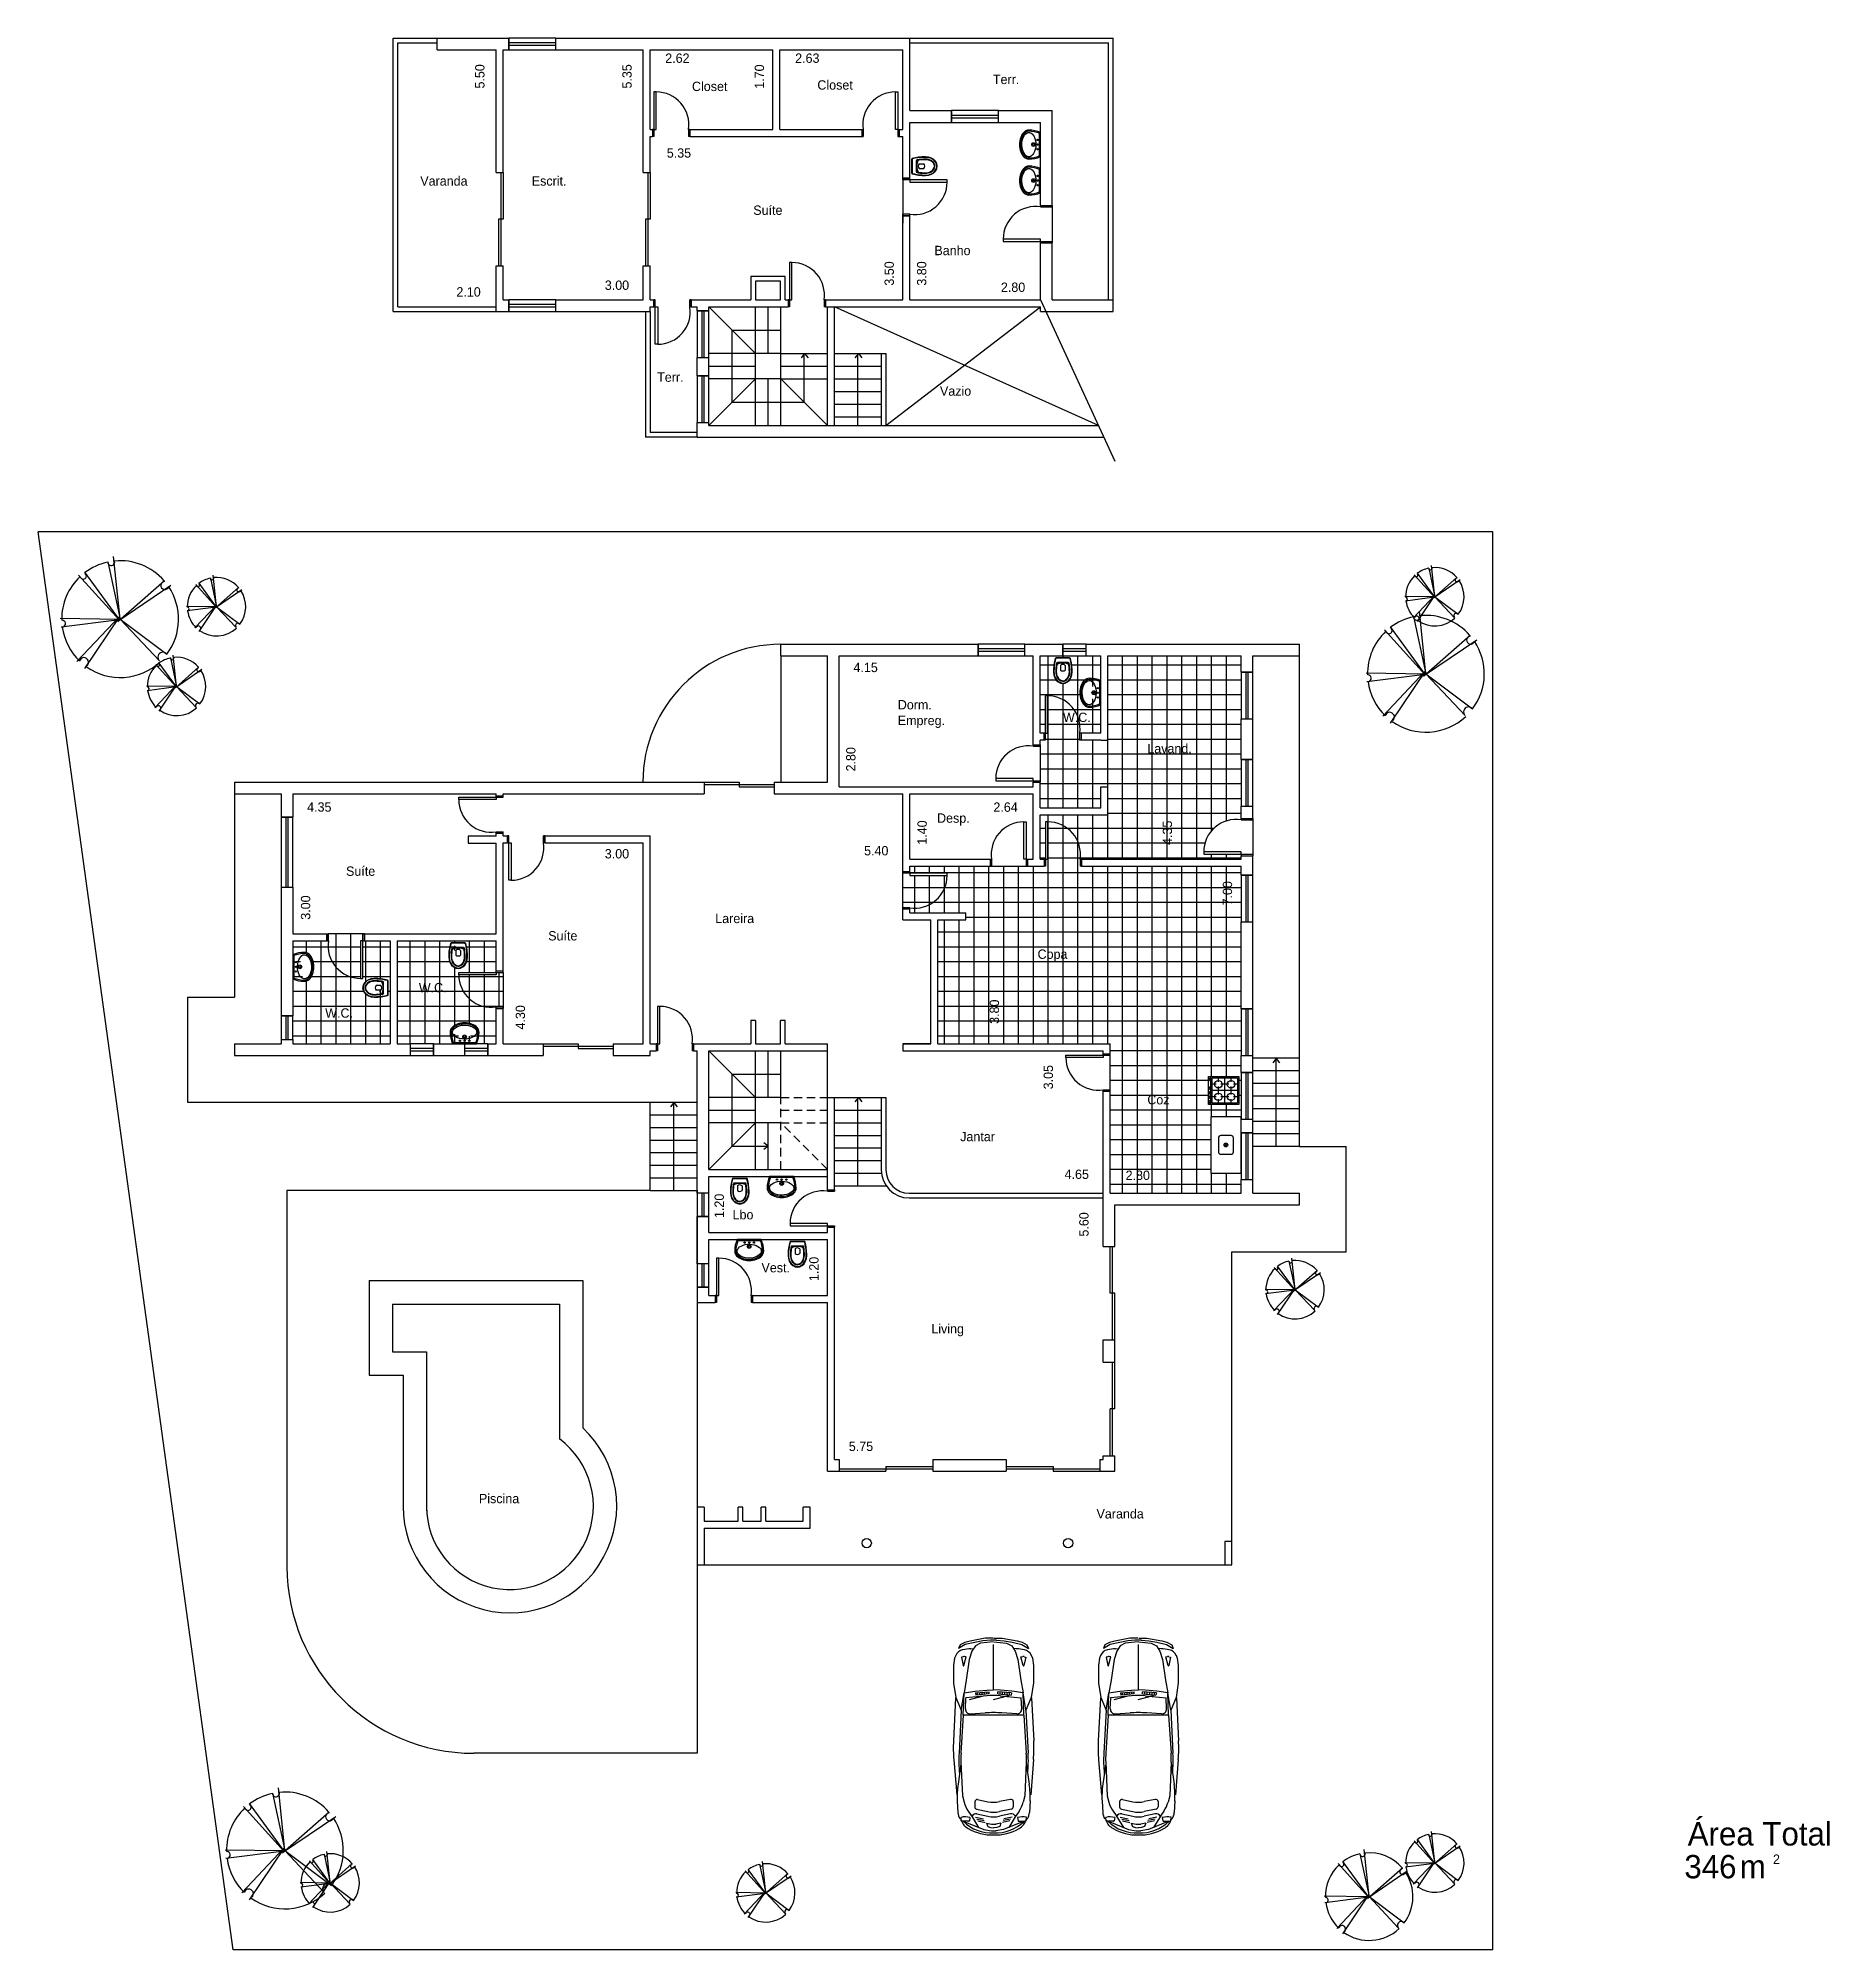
# Model space of a CAD drawing. Extents: x 1.9 to 40.3, y 0.1 to 41.
import ezdxf

# ---------------------------------------------------------------- set-up
doc = ezdxf.new("R2010")
doc.units = 0
doc.linetypes.add('ACAD_ISO02W100', pattern=[15, 12, -3])
doc.layers.get('0').update_dxf_attribs({"linetype": 'CONTINUOUS'})
doc.layers.get('DEFPOINTS').update_dxf_attribs({"linetype": 'CONTINUOUS'})
for name, color, linetype in [('ARV', 3, 'CONTINUOUS'), ('BLOCO', 5, 'CONTINUOUS'), ('BLOCOS', 5, 'CONTINUOUS'), ('CINZA', 8, 'CONTINUOUS'), ('HACHURA', 1, 'CONTINUOUS'), ('JARDIM', 3, 'CONTINUOUS'), ('PAREDE', 7, 'CONTINUOUS'), ('PONTILHADO', 8, 'ACAD_ISO02W100')]:
    doc.layers.add(name, color=color, linetype=linetype)
doc.styles.add('PADRÃO', font='', dxfattribs={"height": 0.2})
doc.styles.get('PADRÃO').set_extended_font_data('AvantGarde Bk BT')
doc.dimstyles.new('PADRÃOS', dxfattribs={"dimtxt": 0.15, "dimasz": 0.1, "dimexe": 1.25, "dimexo": 0.625, "dimgap": 0.1, "dimtad": 0, "dimjust": 1, "dimzin": 1, "dimdsep": 46, "dimtxsty": 'PADRÃO', "dimcen": 2.5, "dimse1": 1, "dimse2": 1, "dimsd1": 1, "dimsd2": 1, "dimclrt": 1, "dimadec": 0, "dimazin": 0, "dimtfac": 1, "dimtdec": 4, "dimtmove": 0, "dimatfit": 3, "dimfxl": 1, "dimtolj": 1, "dimtzin": 0, "dimarcsym": 0})
pattern_1 = [(0, (-133.28985, -122.5427), (0, 0.3175), []), (90, (-133.28985, -122.5427), (-0.3175, 2e-17), [])]

msp = doc.modelspace()

# ---------------------------------------------------------------- texts
at = {"layer": 'HACHURA', "ltscale": 0.015, "style": 'PADRÃO'}
for s, p in [('Closet', (15.931, 39.919)), ('Closet', (18.614, 39.949)), ('Terr.', (22.37, 40.068)), ('Varanda', (10.118, 37.894)), ('Escrit.', (12.503, 37.894)), ('Suíte', (17.243, 37.269)), ('Banho', (21.118, 36.406)), ('Terr.', (15.186, 33.696)), ('Vazio', (21.237, 33.398)), ('Dorm.', (20.335, 26.684)), ('W.C.', (23.87, 26.414)), ('Empreg.', (20.335, 26.347)), ('Lavand.', (25.674, 25.746)), ('Desp.', (21.175, 24.258)), ('Suíte', (8.529, 23.122)), ('Lareira', (16.429, 22.11)), ('Suíte', (12.855, 21.739)), ('Copa', (23.326, 21.345)), ('W.C.', (10.087, 20.629)), ('W.C.', (8.084, 20.085)), ('Coz', (25.674, 18.23)), ('Jantar', (21.67, 17.44)), ('Lbo', (16.8, 15.769)), ('Vest.', (17.418, 14.635)), ('Living', (21.052, 13.327)), ('Piscina', (11.373, 9.693)), ('Varanda', (24.587, 9.367))]:
    msp.add_text(s, height=0.2, dxfattribs=at).set_placement(p)

# ---------------------------------------------------------------- blocks, each defined once
blk = doc.blocks.new('SETA')
at = {"layer": 'PAREDE', "ltscale": 0.015}
for q in [(-0.073, -0.091), (0.073, -0.091)]:
    blk.add_line((0, 0), q, dxfattribs=at)
blk = doc.blocks.new('J50')
at = {"layer": 'BLOCO'}
for p, q in [((0, 0.25), (0, 0)), ((0.5, 0.25), (0, 0.25)), ((0.5, 0.15), (0, 0.15)), ((0, 0.1), (0.5, 0.1)), ((0, 0), (0.5, 0)), ((0.5, 0), (0.5, 0.25))]:
    blk.add_line(p, q, dxfattribs=at)
blk = doc.blocks.new('J1')
at = {"layer": 'BLOCO'}
for p, q in [((0, 0.25), (0, 0)), ((1, 0.25), (0, 0.25)), ((1, 0.15), (0, 0.15)), ((0, 0.1), (1, 0.1)), ((0, 0), (1, 0)), ((1, 0), (1, 0.25))]:
    blk.add_line(p, q, dxfattribs=at)
blk = doc.blocks.new('J15')
at = {"layer": 'BLOCO'}
for p, q in [((1.5, 0.25), (0, 0.25)), ((0, 0.25), (0, 0)), ((1.5, 0.15), (0, 0.15)), ((0, 0.1), (1.5, 0.1)), ((0, 0), (1.5, 0)), ((1.5, 0), (1.5, 0.25))]:
    blk.add_line(p, q, dxfattribs=at)
blk = doc.blocks.new('P80D15')
at = {"layer": 'BLOCO', "ltscale": 0.015}
for p, q in [((0, 0.15), (0, 0)), ((0, 0.15), (0.03, 0.15)), ((0, 0), (0.03, 0)), ((0.03, 0.15), (0.03, 0)), ((0.77, 0.15), (0.77, 0)), ((0.77, 0.15), (0.8, 0.15)), ((0.77, 0), (0.8, 0)), ((0.8, 0.15), (0.8, 0))]:
    blk.add_line(p, q, dxfattribs=at)
at = {"layer": 'BLOCO'}
blk.add_lwpolyline([(0.77, 0.15), (0.72, 0.15), (0.72, 0.95), (0.77, 0.95)], close=True, dxfattribs=at)
at = {"layer": 'BLOCO', "ltscale": 0.015}
blk.add_arc((0.72, 0.252), 0.698, 90, 188.4445, dxfattribs=at)
blk = doc.blocks.new('P80E15')
at = {"layer": 'BLOCO', "ltscale": 0.015}
for p, q in [((0.03, 0.15), (0, 0.15)), ((0, 0.15), (0, 0)), ((0.03, 0), (0, 0)), ((0.03, 0.15), (0.03, 0)), ((0.8, 0.15), (0.77, 0.15)), ((0.77, 0.15), (0.77, 0)), ((0.8, 0), (0.77, 0)), ((0.8, 0.15), (0.8, 0))]:
    blk.add_line(p, q, dxfattribs=at)
at = {"layer": 'BLOCO'}
blk.add_lwpolyline([(0.03, 0.15), (0.08, 0.15), (0.08, 0.95), (0.03, 0.95)], close=True, dxfattribs=at)
at = {"layer": 'BLOCO', "ltscale": 0.015}
blk.add_arc((0.08, 0.252), 0.698, 351.5555, 90, dxfattribs=at)
blk = doc.blocks.new('P80E25')
at = {"layer": 'BLOCO', "ltscale": 0.015}
for p, q in [((0.03, 0.25), (0, 0.25)), ((0, 0.25), (0, 0)), ((0.8, 0), (0, 0)), ((0.03, 0.25), (0.03, 0)), ((0.8, 0.25), (0.77, 0.25)), ((0.77, 0.25), (0.77, 0)), ((0.8, 0.25), (0.8, 0))]:
    blk.add_line(p, q, dxfattribs=at)
at = {"layer": 'BLOCO'}
blk.add_lwpolyline([(0.03, 0.25), (0.08, 0.25), (0.08, 1.05), (0.03, 1.05)], close=True, dxfattribs=at)
at = {"layer": 'BLOCO', "ltscale": 0.015}
blk.add_arc((0.08, 0.352), 0.698, 351.5555, 90, dxfattribs=at)
blk = doc.blocks.new('C-01')
for p, q in [((-1.831, 0.842), (-1.773, 0.867)), ((-1.773, 0.867), (-1.616, 0.889)), ((-1.616, 0.889), (-1.24, 0.889)), ((-1.24, 0.889), (-0.927, 0.84)), ((-0.927, 0.84), (-0.659, 0.727)), ((-0.922, 0.847), (0, 0.894)), ((0.402, 0.888), (1.156, 0.828)), ((-2.196, 0.215), (-2.138, 0.536)), ((-2.143, 0.259), (-2.109, 0.43)), ((-2.138, 0.536), (-2.109, 0.646)), ((-2.109, 0.646), (-2.057, 0.747)), ((-2.109, 0.43), (-2.062, 0.637)), ((-2.062, 0.637), (-1.978, 0.781)), ((-2.057, 0.747), (-1.978, 0.781)), ((-1.972, 0.52), (-1.976, 0.461)), ((-1.796, 0.62), (-1.804, 0.658)), ((-1.802, 0.687), (-1.79, 0.721)), ((-1.612, 0.669), (-1.796, 0.62)), ((-1.79, 0.721), (-1.613, 0.684)), ((-1.029, 0.419), (-1.052, 0.126)), ((-1.029, 0.419), (-0.977, 0.411)), ((-0.659, 0.727), (-1.026, 0.665)), ((-0.552, 0.682), (-1.026, 0.665)), ((-1.004, 0.126), (-0.977, 0.411)), ((-0.966, 0.178), (-0.924, 0.627)), ((-0.684, 0.636), (-0.924, 0.627)), ((-0.659, 0.727), (0.263, 0.774)), ((-0.58, 0.53), (-0.599, 0.212)), ((-0.552, 0.682), (0.261, 0.733)), ((-0.552, 0.682), (-0.551, -0.613)), ((0.455, 0.735), (1.176, 0.704)), ((0.488, 0.734), (0.925, 0.798)), ((1.176, 0.704), (1.31, 0.669)), ((1.287, 0.815), (1.531, 0.802)), ((1.301, 0.455), (1.411, 0.455)), ((1.46, 0.415), (1.513, 0.16)), ((1.503, 0.579), (1.594, 0.516)), ((1.59, 0.519), (1.853, 0.359)), ((1.63, 0.43), (1.666, 0.256)), ((1.708, 0.731), (1.637, 0.736)), ((1.641, 0.546), (1.709, 0.557)), ((1.667, 0.743), (1.699, 0.729)), ((1.72, 0.57), (1.72, 0.718)), ((1.72, 0.688), (1.898, 0.248)), ((1.724, 0.718), (1.754, 0.706)), ((-2.201, 0.043), (-2.196, 0.215)), ((-2.152, 0.1), (-2.143, 0.259)), ((-1.091, 0.034), (-2.064, 0.034)), ((-1.004, 0.126), (-1.052, 0.126)), ((-0.999, 0.176), (-1.048, 0.176)), ((-0.995, 0.226), (-1.044, 0.226)), ((-0.99, 0.276), (-1.04, 0.276)), ((-0.985, 0.326), (-1.037, 0.326)), ((-0.98, 0.376), (-1.033, 0.376)), ((-0.962, 0.353), (-0.88, 0.023)), ((1.253, 0.394), (1.301, 0.16)), ((1.564, 0.395), (1.613, 0.16)), ((1.674, 0.395), (1.707, 0.239)), ((1.714, 0.379), (1.747, 0.222)), ((1.764, 0.193), (1.781, 0.086)), ((1.764, 0.193), (1.831, 0.165)), ((1.831, 0.165), (1.855, 0.103)), ((1.855, 0.103), (1.859, 0.037)), ((1.855, -0.029), (1.859, 0.037)), ((1.898, 0.248), (1.925, 0.086)), ((-2.152, -0.034), (-2.143, -0.193)), ((-2.143, -0.193), (-2.108, -0.364)), ((-2.108, -0.364), (-2.061, -0.571)), ((-1.971, -0.453), (-1.975, -0.394)), ((-1.029, -0.351), (-1.052, -0.058)), ((-1.004, -0.058), (-1.052, -0.058)), ((-0.999, -0.108), (-1.048, -0.108)), ((-0.995, -0.158), (-1.044, -0.158)), ((-0.99, -0.208), (-1.04, -0.208)), ((-0.985, -0.258), (-1.037, -0.258)), ((-0.98, -0.308), (-1.033, -0.308)), ((-1.029, -0.351), (-0.977, -0.343)), ((-1.004, -0.058), (-0.977, -0.343)), ((-0.966, -0.11), (-0.923, -0.559)), ((-0.962, -0.16), (-0.88, -0.49)), ((-0.579, -0.461), (-0.598, -0.143)), ((1.256, -0.307), (1.302, -0.087)), ((1.305, -0.367), (1.414, -0.367)), ((1.463, -0.328), (1.513, -0.087)), ((1.565, -0.322), (1.613, -0.087)), ((1.591, -0.446), (1.854, -0.285)), ((1.63, -0.356), (1.666, -0.183)), ((1.674, -0.322), (1.707, -0.165)), ((1.714, -0.305), (1.747, -0.148)), ((1.721, -0.615), (1.898, -0.174)), ((1.764, -0.12), (1.781, -0.013)), ((1.764, -0.12), (1.831, -0.091)), ((1.831, -0.091), (1.855, -0.029)), ((1.898, -0.174), (1.925, -0.013)), ((-2.061, -0.571), (-1.976, -0.714)), ((-1.829, -0.776), (-1.771, -0.8)), ((-1.795, -0.553), (-1.803, -0.591)), ((-1.801, -0.62), (-1.789, -0.654)), ((-1.611, -0.602), (-1.795, -0.553)), ((-1.789, -0.654), (-1.611, -0.617)), ((-1.771, -0.8), (-1.614, -0.821)), ((-1.238, -0.821), (-0.925, -0.772)), ((-0.552, -0.613), (-1.026, -0.596)), ((-0.659, -0.658), (-1.025, -0.596)), ((-0.925, -0.772), (-0.657, -0.658)), ((-0.683, -0.567), (-0.924, -0.558)), ((-0.92, -0.779), (0.002, -0.824)), ((-0.659, -0.658), (0.263, -0.705)), ((-0.551, -0.613), (0.263, -0.663)), ((0.403, -0.818), (1.157, -0.755)), ((0.457, -0.664), (1.177, -0.632)), ((0.49, -0.663), (0.927, -0.726)), ((1.177, -0.632), (1.311, -0.596)), ((1.289, -0.742), (1.533, -0.729)), ((1.504, -0.506), (1.595, -0.442)), ((1.709, -0.658), (1.638, -0.662)), ((1.642, -0.472), (1.71, -0.484)), ((1.668, -0.669), (1.7, -0.656)), ((1.721, -0.496), (1.721, -0.645)), ((1.726, -0.645), (1.755, -0.632)), ((-1.614, -0.821), (-1.238, -0.821))]:
    blk.add_line(p, q)
for points in [[(-2.118, 0.039), (-2.09, 0.311), (-2.037, 0.422), (-1.921, 0.496), (-1.745, 0.554), (-1.3, 0.617), (-1.026, 0.665), (-1.064, 0.428), (-1.083, 0.18), (-1.091, 0.034)], [(-2.201, 0.023), (-2.195, -0.149), (-2.137, -0.47), (-2.107, -0.58), (-2.055, -0.681), (-1.976, -0.714)], [(-2.118, 0.027), (-2.089, -0.245), (-2.036, -0.356), (-1.92, -0.429), (-1.744, -0.487), (-1.299, -0.55), (-1.025, -0.596), (-1.063, -0.36), (-1.083, -0.112), (-1.091, 0.034)]]:
    blk.add_lwpolyline(points)
for centre, radius, start, end in [((-1.753, 0.658), 0.2, 112.7478, 169.4663), ((0.157, -2.15), 3.048, 85.3952, 92.9452), ((-0.452, 0.416), 1.524, 169.4663, 176.0811), ((-1.755, 0.669), 0.0508, 159.9787, 192.5384), ((-1.614, 0.676), 0.00762, 284.96, 78.1125), ((-0.68, 0.536), 0.1, 356.7256, 92.0722), ((0.377, -1.092), 1.829, 87.5491, 93.6237), ((0.42, -2.27), 3.048, 84.6964, 92.9452), ((1.192, -1.011), 1.829, 86.9998, 98.3676), ((1.301, 0.405), 0.05, 90, 191.7694), ((1.154, 0.08), 0.61, 55.07, 75.2551), ((1.411, 0.405), 0.05, 11.7694, 90), ((1.517, 0.518), 0.284, 57.3299, 87.1824), ((1.662, 0.416), 0.1, 118.178, 191.7694), ((1.99, 0.648), 0.364, 166.0961, 196.3535), ((1.707, 0.718), 0.0127, 0, 86.3304), ((1.707, 0.57), 0.0127, 279.6077, 360), ((1.12, 0.093), 0.847, 356.2451, 44.5195), ((1.695, 0.565), 0.152, 46.3836, 67.2014), ((1.5, 0.36), 0.436, 30.4577, 46.3836), ((1.003, 0.068), 1.012, 358.0694, 30.4577), ((-0.935, 0.034), 1.219, 176.8942, 183.2188), ((0.551, 0.036), 1.524, 174.6214, 185.4916), ((2.444, 0.037), 3.048, 176.7256, 183.3874), ((0.704, 0.036), 0.61, 348.3436, 11.7694), ((0.916, 0.036), 0.61, 348.3436, 11.7694), ((1.016, 0.036), 0.61, 348.3436, 11.7694), ((1.12, -0.02), 0.847, 315.5935, 3.8679), ((1.481, 0.037), 0.305, 350.7246, 9.3883), ((1.003, 0.004), 1.012, 329.6553, 2.0435), ((1.624, 0.037), 0.305, 350.7246, 9.3883), ((1.305, -0.317), 0.05, 168.3436, 270), ((1.414, -0.317), 0.05, 270, 348.3436), ((1.663, -0.342), 0.1, 168.3436, 242.009), ((-0.451, -0.346), 1.524, 184.0319, 190.6466), ((-1.752, -0.591), 0.2, 190.6466, 247.3652), ((-1.753, -0.602), 0.0508, 167.5746, 200.1342), ((-1.613, -0.609), 0.00762, 282.0005, 75.153), ((-0.679, -0.467), 0.1, 267.9278, 3.3874), ((0.153, 2.22), 3.048, 267.1678, 274.7177), ((0.375, 1.163), 1.829, 266.4893, 272.5638), ((0.42, 2.339), 3.048, 267.0548, 275.3036), ((1.189, 1.084), 1.829, 261.7454, 273.1132), ((1.154, -0.007), 0.61, 284.8579, 305.0429), ((1.518, -0.445), 0.284, 272.9306, 302.783), ((1.991, -0.574), 0.364, 163.7595, 194.0169), ((1.709, -0.645), 0.0127, 273.7825, 0.113), ((1.708, -0.496), 0.0127, 0.113, 80.5053), ((1.696, -0.492), 0.152, 292.9116, 313.7293), ((1.5, -0.287), 0.436, 313.7293, 329.6553)]:
    blk.add_arc(centre, radius, start, end)
blk = doc.blocks.new('A_03')
at = {"layer": 'ARV'}
for p, q in [((-0.164, 0.667), (-0.032, 0.054)), ((-0.032, 0.054), (-0.102, 0.726)), ((-0.04, 0.044), (-0.476, 0.526)), ((-0.413, 0.556), (-0.04, 0.044)), ((-0.057, 0.029), (0.441, 0.467)), ((0.512, 0.415), (-0.057, 0.029)), ((-0.04, 0.051), (-0.672, 0.059)), ((-0.663, -0.03), (-0.04, 0.051)), ((-0.494, -0.401), (-0.04, 0.081)), ((-0.04, 0.081), (-0.413, -0.475)), ((-0.032, 0.054), (0.468, -0.32)), ((0.388, -0.394), (-0.032, 0.054))]:
    blk.add_line(p, q, dxfattribs=at)
for centre, radius, start, end in [((-0.032, 0.054), 0.625, 102.158, 127.2526), ((-0.127, 0.664), 0.037, 175.6543, 19.6938), ((-0.032, 0.054), 0.625, 41.0541, 95.5311), ((-0.032, 0.054), 0.625, 133.2426, 180.9743), ((-0.427, 0.516), 0.0334, 201.2821, 48.2736), ((0.446, 0.414), 0.0427, 89.2094, 344.6286), ((-0.032, 0.054), 0.625, 323.2022, 33.8211), ((-0.655, 0.006), 0.0378, 285.6846, 88.001), ((-0.032, 0.054), 0.625, 187.876, 225.8833), ((-0.419, -0.408), 0.0497, 310.6567, 163.4448), ((-0.032, 0.054), 0.625, 234.6715, 313.133), ((0.426, -0.355), 0.0546, 40.7148, 224.88)]:
    blk.add_arc(centre, radius, start, end, dxfattribs=at)
blk = doc.blocks.new('VASOSAN')
at = {"layer": 'BLOCOS'}
for p, q in [((-0.145, 0.05), (0.145, 0.05)), ((-0.145, 0.04), (0.145, 0.04)), ((-0.116, 0.15), (0.116, 0.15)), ((-0.116, 0.14), (0.116, 0.14)), ((-0.05, 0.2), (-0.05, 0.3)), ((0.05, 0.2), (0.05, 0.3))]:
    blk.add_line(p, q, dxfattribs=at)
for centre, radius, start, end in [((-0.145, 0.06), 0.02, 195.5363, 270), ((-0.145, 0.06), 0.01, 195.5347, 270), ((-0.116, 0.16), 0.02, 189.3868, 270), ((-0.116, 0.16), 0.01, 189.3844, 270), ((0, 0.25), 0.0707, 44.9896, 134.9689), ((0, 0.25), 0.0707, 225.0311, 315.0104), ((0.116, 0.16), 0.01, 270, 350.5759), ((0.116, 0.16), 0.02, 270, 350.5771), ((0.145, 0.06), 0.01, 270, 344.4831), ((0.145, 0.06), 0.02, 270, 344.4637)]:
    blk.add_arc(centre, radius, start, end, dxfattribs=at)
for centre, major_axis, ratio, start_param, end_param in [((0, 0.34), (0, 0.25), 0.8, 4.712389, 7.853982), ((0, 0.34), (0, 0.5), 0.4, 1.570796, 2.178171), ((0, 0.2), (-0.132, 0), 0.380108, 0, 3.141593), ((0, 0.34), (0, 0.5), 0.4, 4.105014, 4.712389)]:
    blk.add_ellipse(centre, major_axis=major_axis, ratio=ratio, start_param=start_param, end_param=end_param, dxfattribs=at)
for points, knots in [([(0.19, 0.34), (0.19, 0.385), (0.18, 0.43), (0.128, 0.535), (0.067, 0.577), (-0.056, 0.582), (-0.118, 0.544), (-0.177, 0.44), (-0.19, 0.39), (-0.19, 0.34)], [4.712389, 4.712389, 4.712389, 4.712389, 5.268705, 5.268705, 6.251972, 6.251972, 7.235239, 7.235239, 7.853982, 7.853982, 7.853982, 7.853982]), ([(0.15, 0.34), (0.15, 0.379), (0.141, 0.418), (0.098, 0.505), (0.052, 0.537), (-0.036, 0.543), (-0.083, 0.519), (-0.137, 0.434), (-0.15, 0.387), (-0.15, 0.34)], [4.712389, 4.712389, 4.712389, 4.712389, 5.267304, 5.267304, 6.225165, 6.225165, 7.183027, 7.183027, 7.853982, 7.853982, 7.853982, 7.853982]), ([(0.14, 0.34), (0.14, 0.377), (0.131, 0.415), (0.086, 0.506), (0.035, 0.535), (-0.049, 0.525), (-0.088, 0.498), (-0.13, 0.419), (-0.14, 0.379), (-0.14, 0.34)], [4.712389, 4.712389, 4.712389, 4.712389, 5.266985, 5.266985, 6.376176, 6.376176, 7.268653, 7.268653, 7.853982, 7.853982, 7.853982, 7.853982]), ([(-0.19, 0.34), (-0.19, 0.263), (-0.183, 0.186), (-0.165, 0.096), (-0.16, 0.076), (-0.155, 0.057)], [1.5707963, 1.5707963, 1.5707963, 1.5707963, 2.0374558, 2.0374558, 2.1781714, 2.1781714, 2.1781714, 2.1781714]), ([(0.126, 0.158), (0.13, 0.188), (0.134, 0.22), (0.139, 0.281), (0.14, 0.31), (0.14, 0.34)], [4.3194242, 4.3194242, 4.3194242, 4.3194242, 4.5261468, 4.5261468, 4.712389, 4.712389, 4.712389, 4.712389]), ([(0.135, 0.157), (0.141, 0.188), (0.145, 0.222), (0.149, 0.283), (0.15, 0.312), (0.15, 0.34)], [4.3194149, 4.3194149, 4.3194149, 4.3194149, 4.5352774, 4.5352774, 4.712389, 4.712389, 4.712389, 4.712389]), ([(0.155, 0.057), (0.171, 0.118), (0.183, 0.188), (0.189, 0.287), (0.19, 0.314), (0.19, 0.34)], [4.1050166, 4.1050166, 4.1050166, 4.1050166, 4.5531772, 4.5531772, 4.712389, 4.712389, 4.712389, 4.712389])]:
    blk.add_open_spline(points, degree=3, knots=knots, dxfattribs=at)
for points in [[(-0.15, 0.34), (-0.15, 0.277), (-0.145, 0.214), (-0.135, 0.157)], [(-0.14, 0.34), (-0.14, 0.278), (-0.135, 0.215), (-0.126, 0.158)]]:
    blk.add_open_spline(points, degree=3, dxfattribs=at)
blk = doc.blocks.new('LAVAT')
at = {"layer": 'BLOCOS'}
for p, q in [((-0.257, 0), (0.257, 0)), ((-0.241, 0.025), (0.241, 0.025))]:
    blk.add_line(p, q, dxfattribs=at)
for centre, radius in [((-0.1, 0.065), 0.015), ((0, 0.15), 0.04), ((0, 0.15), 0.02), ((0, 0.065), 0.015), ((0.1, 0.065), 0.015)]:
    blk.add_circle(centre, radius, dxfattribs=at)
for centre, radius, start, end in [((0.31, 0.25), 0.62, 180, 203.78), ((0.31, 0.25), 0.595, 180, 202.2114), ((-0.31, 0.25), 0.595, 337.7886, 360), ((-0.31, 0.25), 0.62, 336.22, 0)]:
    blk.add_arc(centre, radius, start, end, dxfattribs=at)
blk.add_ellipse((0, 0.25), major_axis=(0.31, 0), ratio=0.645161, start_param=0, end_param=3.141593, dxfattribs=at)
for points, knots in [([(0.285, 0.25), (0.285, 0.3), (0.245, 0.354), (0.101, 0.423), (0, 0.434), (-0.174, 0.399), (-0.244, 0.353), (-0.28, 0.286), (-0.285, 0.268), (-0.285, 0.25)], [0, 0, 0, 0, 0.936148, 0.936148, 1.872296, 1.872296, 2.808445, 2.808445, 3.139385, 3.139385, 3.139385, 3.139385]), ([(0.26, 0.25), (0.26, 0.278), (0.242, 0.313), (0.164, 0.37), (0.103, 0.392), (-0.029, 0.404), (-0.098, 0.394), (-0.203, 0.348), (-0.24, 0.314), (-0.266, 0.253), (-0.263, 0.224), (-0.216, 0.162), (-0.168, 0.131), (-0.048, 0.098), (0.023, 0.096), (0.148, 0.123), (0.201, 0.15), (0.251, 0.205), (0.26, 0.229), (0.26, 0.25)], [0, 0, 0, 0, 0.718092, 0.718092, 1.436184, 1.436184, 2.154275, 2.154275, 2.872367, 2.872367, 3.590459, 3.590459, 4.308551, 4.308551, 5.026643, 5.026643, 5.744734, 5.744734, 6.283185, 6.283185, 6.283185, 6.283185])]:
    blk.add_open_spline(points, degree=3, knots=knots, dxfattribs=at)
blk = doc.blocks.new('PIA')
at = {"layer": 'BLOCOS'}
blk.add_lwpolyline([(-0.6, 0), (0.6, 0), (0.6, 0.65), (-0.6, 0.65)], close=True, dxfattribs=at)
blk.add_lwpolyline([(-0.15, 0.165), (0.15, 0.165, 0.414214), (0.2, 0.215), (0.2, 0.435, 0.414214), (0.15, 0.485), (-0.15, 0.485, 0.414214), (-0.2, 0.435), (-0.2, 0.215, 0.414214)], format="xyb", close=True, dxfattribs=at)
for radius in [0.04, 0.02]:
    blk.add_circle((0, 0.325), radius, dxfattribs=at)
blk = doc.blocks.new('FOGÃO4B')
at = {"layer": 'BLOCOS'}
for p, q in [((-0.3, 0.7), (0.3, 0.7)), ((-0.3, 0.05), (-0.3, 0.7)), ((-0.3, 0.65), (0.3, 0.65)), ((-0.27, 0.62), (0.27, 0.62)), ((-0.27, 0.08), (-0.27, 0.62)), ((-0.27, 0.485), (-0.185, 0.485)), ((-0.135, 0.535), (-0.135, 0.62)), ((-0.135, 0.265), (-0.135, 0.435)), ((-0.085, 0.485), (0.085, 0.485)), ((0, 0.08), (0, 0.62)), ((0.135, 0.535), (0.135, 0.62)), ((0.135, 0.265), (0.135, 0.435)), ((0.185, 0.485), (0.27, 0.485)), ((0.27, 0.62), (0.27, 0.08)), ((0.3, 0.7), (0.3, 0.05)), ((0.3, 0.05), (-0.3, 0.05)), ((-0.27, 0.35), (0.27, 0.35)), ((-0.27, 0.215), (-0.185, 0.215)), ((0.27, 0.08), (-0.27, 0.08)), ((-0.135, 0.08), (-0.135, 0.165)), ((-0.085, 0.215), (0.085, 0.215)), ((0.135, 0.08), (0.135, 0.165)), ((0.185, 0.215), (0.27, 0.215))]:
    blk.add_line(p, q, dxfattribs=at)
for centre in [(-0.135, 0.485), (0.135, 0.485), (-0.135, 0.215), (0.135, 0.215)]:
    blk.add_circle(centre, 0.08, dxfattribs=at)
for centre in [(-0.24, 0.675), (-0.144, 0.675), (-0.048, 0.675), (0.048, 0.675), (0.24, 0.675)]:
    blk.add_ellipse(centre, major_axis=(-0.03, 0), ratio=0.5, dxfattribs=at)
blk = doc.blocks.new('*D28')
at = {"layer": 'DEFPOINTS', "color": 0, "linetype": 'ByBlock', "ltscale": 0.015}
for p in [(153.88, 158.261), (153.88, 157.992), (156.68, 157.992)]:
    blk.add_point(p, dxfattribs=at)
at = {"color": 1, "linetype": 'ByBlock', "ltscale": 0.015, "insert": (156.091, 158.261), "char_height": 0.2, "attachment_point": 5, "style": 'PADRÃO'}
blk.add_mtext('\\A1;2.80', dxfattribs=at)
blk = doc.blocks.new('*D29')
at = {"layer": 'DEFPOINTS', "color": 0, "linetype": 'ByBlock', "ltscale": 0.015}
for p in [(153.88, 161.792), (154.137, 161.792), (153.88, 157.992)]:
    blk.add_point(p, dxfattribs=at)
at = {"color": 1, "linetype": 'ByBlock', "ltscale": 0.015, "insert": (154.137, 158.557), "char_height": 0.2, "attachment_point": 5, "rotation": 90, "style": 'PADRÃO'}
blk.add_mtext('\\A1;3.80', dxfattribs=at)
blk = doc.blocks.new('*D30')
at = {"layer": 'DEFPOINTS', "color": 0, "linetype": 'ByBlock', "ltscale": 0.015}
for p in [(148.33, 163.342), (150.952, 163.342), (150.952, 163.164)]:
    blk.add_point(p, dxfattribs=at)
at = {"color": 1, "linetype": 'ByBlock', "ltscale": 0.015, "insert": (148.909, 163.164), "char_height": 0.2, "attachment_point": 5, "style": 'PADRÃO'}
blk.add_mtext('\\A1;2.62', dxfattribs=at)
blk = doc.blocks.new('*D31')
at = {"layer": 'DEFPOINTS', "color": 0, "linetype": 'ByBlock', "ltscale": 0.015}
for p in [(151.102, 163.342), (153.73, 163.342), (153.73, 163.164)]:
    blk.add_point(p, dxfattribs=at)
at = {"color": 1, "linetype": 'ByBlock', "ltscale": 0.015, "insert": (151.689, 163.164), "char_height": 0.2, "attachment_point": 5, "style": 'PADRÃO'}
blk.add_mtext('\\A1;2.63', dxfattribs=at)
blk = doc.blocks.new('*D32')
at = {"layer": 'DEFPOINTS', "color": 0, "linetype": 'ByBlock', "ltscale": 0.015}
for p in [(150.952, 163.342), (150.665, 161.642), (150.952, 161.642)]:
    blk.add_point(p, dxfattribs=at)
at = {"color": 1, "linetype": 'ByBlock', "ltscale": 0.015, "insert": (150.665, 162.771), "char_height": 0.2, "attachment_point": 5, "rotation": 90, "style": 'PADRÃO'}
blk.add_mtext('\\A1;1.70', dxfattribs=at)
blk = doc.blocks.new('*D33')
at = {"layer": 'DEFPOINTS', "color": 0, "linetype": 'ByBlock', "ltscale": 0.015}
for p in [(148.376, 161.492), (153.73, 161.492), (153.73, 161.135)]:
    blk.add_point(p, dxfattribs=at)
at = {"color": 1, "linetype": 'ByBlock', "ltscale": 0.015, "insert": (148.943, 161.135), "char_height": 0.2, "attachment_point": 5, "style": 'PADRÃO'}
blk.add_mtext('\\A1;5.35', dxfattribs=at)
blk = doc.blocks.new('*D34')
at = {"layer": 'DEFPOINTS', "color": 0, "linetype": 'ByBlock', "ltscale": 0.015}
for p in [(153.442, 161.492), (153.73, 161.492), (153.73, 157.992)]:
    blk.add_point(p, dxfattribs=at)
at = {"color": 1, "linetype": 'ByBlock', "ltscale": 0.015, "insert": (153.442, 158.557), "char_height": 0.2, "attachment_point": 5, "rotation": 90, "style": 'PADRÃO'}
blk.add_mtext('\\A1;3.50', dxfattribs=at)
blk = doc.blocks.new('*D35')
at = {"layer": 'DEFPOINTS', "color": 0, "linetype": 'ByBlock', "ltscale": 0.015}
for p in [(148.18, 163.342), (147.832, 157.992), (148.18, 157.992)]:
    blk.add_point(p, dxfattribs=at)
at = {"color": 1, "linetype": 'ByBlock', "ltscale": 0.015, "insert": (147.832, 162.776), "char_height": 0.2, "attachment_point": 5, "rotation": 90, "style": 'PADRÃO'}
blk.add_mtext('\\A1;5.35', dxfattribs=at)
blk = doc.blocks.new('*D36')
at = {"layer": 'DEFPOINTS', "color": 0, "linetype": 'ByBlock', "ltscale": 0.015}
for p in [(142.93, 158.162), (142.93, 157.842), (145.03, 157.842)]:
    blk.add_point(p, dxfattribs=at)
at = {"color": 1, "linetype": 'ByBlock', "ltscale": 0.015, "insert": (144.441, 158.162), "char_height": 0.2, "attachment_point": 5, "style": 'PADRÃO'}
blk.add_mtext('\\A1;2.10', dxfattribs=at)
blk = doc.blocks.new('*D37')
at = {"layer": 'DEFPOINTS', "color": 0, "linetype": 'ByBlock', "ltscale": 0.015}
for p in [(145.03, 163.342), (144.683, 157.842), (145.03, 157.842)]:
    blk.add_point(p, dxfattribs=at)
at = {"color": 1, "linetype": 'ByBlock', "ltscale": 0.015, "insert": (144.683, 162.776), "char_height": 0.2, "attachment_point": 5, "rotation": 90, "style": 'PADRÃO'}
blk.add_mtext('\\A1;5.50', dxfattribs=at)
blk = doc.blocks.new('*D38')
at = {"layer": 'DEFPOINTS', "color": 0, "linetype": 'ByBlock', "ltscale": 0.015}
for p in [(145.18, 158.305), (145.18, 157.992), (148.18, 157.992)]:
    blk.add_point(p, dxfattribs=at)
at = {"color": 1, "linetype": 'ByBlock', "ltscale": 0.015, "insert": (147.616, 158.305), "char_height": 0.2, "attachment_point": 5, "style": 'PADRÃO'}
blk.add_mtext('\\A1;3.00', dxfattribs=at)
blk = doc.blocks.new('*D39')
at = {"layer": 'DEFPOINTS', "color": 0, "linetype": 'ByBlock', "ltscale": 0.015}
for p in [(152.37, 150.37), (156.52, 150.37), (156.52, 150.124)]:
    blk.add_point(p, dxfattribs=at)
at = {"color": 1, "linetype": 'ByBlock', "ltscale": 0.015, "insert": (152.937, 150.124), "char_height": 0.2, "attachment_point": 5, "style": 'PADRÃO'}
blk.add_mtext('\\A1;4.15', dxfattribs=at)
blk = doc.blocks.new('*D40')
at = {"layer": 'DEFPOINTS', "color": 0, "linetype": 'ByBlock', "ltscale": 0.015}
for p in [(152.37, 150.37), (152.621, 150.37), (152.37, 147.57)]:
    blk.add_point(p, dxfattribs=at)
at = {"color": 1, "linetype": 'ByBlock', "ltscale": 0.015, "insert": (152.621, 148.159), "char_height": 0.2, "attachment_point": 5, "rotation": 90, "style": 'PADRÃO'}
blk.add_mtext('\\A1;2.80', dxfattribs=at)
blk = doc.blocks.new('*D41')
at = {"layer": 'DEFPOINTS', "color": 0, "linetype": 'ByBlock', "ltscale": 0.015}
for p in [(159.394, 150.37), (160.97, 150.37), (160.97, 146.02)]:
    blk.add_point(p, dxfattribs=at)
at = {"color": 1, "linetype": 'ByBlock', "ltscale": 0.015, "insert": (159.394, 146.586), "char_height": 0.2, "attachment_point": 5, "rotation": 90, "style": 'PADRÃO'}
blk.add_mtext('\\A1;4.35', dxfattribs=at)
blk = doc.blocks.new('*D42')
at = {"layer": 'DEFPOINTS', "color": 0, "linetype": 'ByBlock', "ltscale": 0.015}
for p in [(153.88, 147.42), (154.146, 147.42), (153.88, 146.02)]:
    blk.add_point(p, dxfattribs=at)
at = {"color": 1, "linetype": 'ByBlock', "ltscale": 0.015, "insert": (154.146, 146.591), "char_height": 0.2, "attachment_point": 5, "rotation": 90, "style": 'PADRÃO'}
blk.add_mtext('\\A1;1.40', dxfattribs=at)
blk = doc.blocks.new('*D43')
at = {"layer": 'DEFPOINTS', "color": 0, "linetype": 'ByBlock', "ltscale": 0.015}
for p in [(153.88, 147.42), (156.52, 147.42), (153.88, 147.134)]:
    blk.add_point(p, dxfattribs=at)
at = {"color": 1, "linetype": 'ByBlock', "ltscale": 0.015, "insert": (155.931, 147.134), "char_height": 0.2, "attachment_point": 5, "style": 'PADRÃO'}
blk.add_mtext('\\A1;2.64', dxfattribs=at)
blk = doc.blocks.new('*D44')
at = {"layer": 'DEFPOINTS', "color": 0, "linetype": 'ByBlock', "ltscale": 0.015}
for p in [(160.97, 145.87), (160.679, 138.87), (160.97, 138.87)]:
    blk.add_point(p, dxfattribs=at)
at = {"color": 1, "linetype": 'ByBlock', "ltscale": 0.015, "insert": (160.679, 145.291), "char_height": 0.2, "attachment_point": 5, "rotation": 90, "style": 'PADRÃO'}
blk.add_mtext('\\A1;7.00', dxfattribs=at)
blk = doc.blocks.new('*D45')
at = {"layer": 'DEFPOINTS', "color": 0, "linetype": 'ByBlock', "ltscale": 0.015}
for p in [(160.97, 139.254), (158.17, 138.87), (160.97, 138.87)]:
    blk.add_point(p, dxfattribs=at)
at = {"color": 1, "linetype": 'ByBlock', "ltscale": 0.015, "insert": (158.759, 139.254), "char_height": 0.2, "attachment_point": 5, "style": 'PADRÃO'}
blk.add_mtext('\\A1;2.80', dxfattribs=at)
blk = doc.blocks.new('*D46')
at = {"layer": 'DEFPOINTS', "color": 0, "linetype": 'ByBlock', "ltscale": 0.015}
for p in [(156.786, 145.87), (154.48, 142.07), (155.692, 142.07)]:
    blk.add_point(p, dxfattribs=at)
at = {"color": 1, "linetype": 'ByBlock', "ltscale": 0.015, "insert": (155.692, 142.756), "char_height": 0.2, "attachment_point": 5, "rotation": 90, "style": 'PADRÃO'}
blk.add_mtext('\\A1;3.80', dxfattribs=at)
blk = doc.blocks.new('*D47')
at = {"layer": 'DEFPOINTS', "color": 0, "linetype": 'ByBlock', "ltscale": 0.015}
for p in [(158.02, 141.92), (156.846, 138.87), (158.02, 138.87)]:
    blk.add_point(p, dxfattribs=at)
at = {"color": 1, "linetype": 'ByBlock', "ltscale": 0.015, "insert": (156.846, 141.355), "char_height": 0.2, "attachment_point": 5, "rotation": 90, "style": 'PADRÃO'}
blk.add_mtext('\\A1;3.05', dxfattribs=at)
blk = doc.blocks.new('*D48')
at = {"layer": 'DEFPOINTS', "color": 0, "linetype": 'ByBlock', "ltscale": 0.015}
for p in [(153.37, 139.37), (153.37, 139.276), (158.02, 138.87)]:
    blk.add_point(p, dxfattribs=at)
at = {"color": 1, "linetype": 'ByBlock', "ltscale": 0.015, "insert": (157.454, 139.276), "char_height": 0.2, "attachment_point": 5, "style": 'PADRÃO'}
blk.add_mtext('\\A1;4.65', dxfattribs=at)
blk = doc.blocks.new('*D49')
at = {"layer": 'DEFPOINTS', "color": 0, "linetype": 'ByBlock', "ltscale": 0.015}
for p in [(158.02, 138.77), (157.608, 133.17), (158.02, 133.17)]:
    blk.add_point(p, dxfattribs=at)
at = {"color": 1, "linetype": 'ByBlock', "ltscale": 0.015, "insert": (157.608, 138.204), "char_height": 0.2, "attachment_point": 5, "rotation": 90, "style": 'PADRÃO'}
blk.add_mtext('\\A1;5.60', dxfattribs=at)
blk = doc.blocks.new('*D50')
at = {"layer": 'DEFPOINTS', "color": 0, "linetype": 'ByBlock', "ltscale": 0.015}
for p in [(158.02, 133.452), (152.27, 133.17), (158.02, 133.17)]:
    blk.add_point(p, dxfattribs=at)
at = {"color": 1, "linetype": 'ByBlock', "ltscale": 0.015, "insert": (152.837, 133.452), "char_height": 0.2, "attachment_point": 5, "style": 'PADRÃO'}
blk.add_mtext('\\A1;5.75', dxfattribs=at)
blk = doc.blocks.new('*D51')
at = {"layer": 'DEFPOINTS', "color": 0, "linetype": 'ByBlock', "ltscale": 0.015}
for p in [(151.831, 137.88), (152.12, 137.88), (152.12, 136.68)]:
    blk.add_point(p, dxfattribs=at)
at = {"color": 1, "linetype": 'ByBlock', "ltscale": 0.015, "insert": (151.831, 137.251), "char_height": 0.2, "attachment_point": 5, "rotation": 90, "style": 'PADRÃO'}
blk.add_mtext('\\A1;1.20', dxfattribs=at)
blk = doc.blocks.new('*D52')
at = {"layer": 'DEFPOINTS', "color": 0, "linetype": 'ByBlock', "ltscale": 0.015}
for p in [(149.58, 139.23), (149.805, 139.23), (149.58, 138.03)]:
    blk.add_point(p, dxfattribs=at)
at = {"color": 1, "linetype": 'ByBlock', "ltscale": 0.015, "insert": (149.805, 138.601), "char_height": 0.2, "attachment_point": 5, "rotation": 90, "style": 'PADRÃO'}
blk.add_mtext('\\A1;1.20', dxfattribs=at)
blk = doc.blocks.new('*D53')
at = {"layer": 'DEFPOINTS', "color": 0, "linetype": 'ByBlock', "ltscale": 0.015}
for p in [(153.73, 147.42), (148.33, 146.52), (148.33, 146.201)]:
    blk.add_point(p, dxfattribs=at)
at = {"color": 1, "linetype": 'ByBlock', "ltscale": 0.015, "insert": (153.164, 146.201), "char_height": 0.2, "attachment_point": 5, "style": 'PADRÃO'}
blk.add_mtext('\\A1;5.40', dxfattribs=at)
blk = doc.blocks.new('*D54')
at = {"layer": 'DEFPOINTS', "color": 0, "linetype": 'ByBlock', "ltscale": 0.015}
for p in [(145.18, 146.37), (145.55, 146.37), (145.18, 142.07)]:
    blk.add_point(p, dxfattribs=at)
at = {"color": 1, "linetype": 'ByBlock', "ltscale": 0.015, "insert": (145.55, 142.636), "char_height": 0.2, "attachment_point": 5, "rotation": 90, "style": 'PADRÃO'}
blk.add_mtext('\\A1;4.30', dxfattribs=at)
blk = doc.blocks.new('*D55')
at = {"layer": 'DEFPOINTS', "color": 0, "linetype": 'ByBlock', "ltscale": 0.015}
for p in [(145.18, 146.37), (145.18, 146.136), (148.18, 146.37)]:
    blk.add_point(p, dxfattribs=at)
at = {"color": 1, "linetype": 'ByBlock', "ltscale": 0.015, "insert": (147.616, 146.136), "char_height": 0.2, "attachment_point": 5, "style": 'PADRÃO'}
blk.add_mtext('\\A1;3.00', dxfattribs=at)
blk = doc.blocks.new('*D56')
at = {"layer": 'DEFPOINTS', "color": 0, "linetype": 'ByBlock', "ltscale": 0.015}
for p in [(140.68, 147.42), (145.03, 147.42), (145.03, 147.136)]:
    blk.add_point(p, dxfattribs=at)
at = {"color": 1, "linetype": 'ByBlock', "ltscale": 0.015, "insert": (141.247, 147.136), "char_height": 0.2, "attachment_point": 5, "style": 'PADRÃO'}
blk.add_mtext('\\A1;4.35', dxfattribs=at)
blk = doc.blocks.new('*D57')
at = {"layer": 'DEFPOINTS', "color": 0, "linetype": 'ByBlock', "ltscale": 0.015}
for p in [(140.68, 147.42), (140.955, 147.42), (140.68, 144.42)]:
    blk.add_point(p, dxfattribs=at)
at = {"color": 1, "linetype": 'ByBlock', "ltscale": 0.015, "insert": (140.955, 144.985), "char_height": 0.2, "attachment_point": 5, "rotation": 90, "style": 'PADRÃO'}
blk.add_mtext('\\A1;3.00', dxfattribs=at)
blk = doc.blocks.new('AREA')
at = {"layer": 'HACHURA', "ltscale": 0.1, "style": 'PADRÃO'}
for s, p in [('Área Total', (-2.498, 0.433)), ('m', (-1.384, -0.269))]:
    blk.add_text(s, height=0.5, dxfattribs=at).set_placement(p)
at = {"layer": 'HACHURA', "ltscale": 0.015, "style": 'PADRÃO'}
blk.add_text('2', height=0.2, dxfattribs=at).set_placement((-0.673, 0.04))
blk.add_attdef('100', (-2.57, -0.269), '', height=0.5, dxfattribs=at)

# ---------------------------------------------------------------- dimensions: what is measured, and where the dimension line sits
at = {"layer": 'HACHURA', "ltscale": 0.015}
for base, p1, p2, picture, middle in [((11.393, 35.299), (11.74, 40.799), (11.74, 35.299), '*D37', (11.393, 40.233)), ((14.542, 35.449), (14.89, 40.799), (14.89, 35.449), '*D35', (14.542, 40.233)), ((17.375, 39.099), (17.662, 40.799), (17.662, 39.099), '*D32', (17.375, 40.228)), ((20.152, 38.949), (20.44, 35.449), (20.44, 38.949), '*D34', (20.152, 36.014)), ((20.847, 39.249), (20.59, 35.449), (20.59, 39.249), '*D29', (20.847, 36.014)), ((19.331, 27.827), (19.08, 25.027), (19.08, 27.827), '*D40', (19.331, 25.616)), ((26.104, 27.827), (27.68, 23.477), (27.68, 27.827), '*D41', (26.104, 24.044)), ((7.665, 24.877), (7.39, 21.877), (7.39, 24.877), '*D57', (7.665, 22.442)), ((20.856, 24.877), (20.59, 23.477), (20.59, 24.877), '*D42', (20.856, 24.049)), ((12.26, 23.827), (11.89, 19.527), (11.89, 23.827), '*D54', (12.26, 20.093)), ((27.389, 16.327), (27.68, 23.327), (27.68, 16.327), '*D44', (27.389, 22.748)), ((23.556, 16.327), (24.73, 19.377), (24.73, 16.327), '*D47', (23.556, 18.812)), ((16.516, 16.687), (16.29, 15.487), (16.29, 16.687), '*D52', (16.516, 16.059)), ((24.318, 10.627), (24.73, 16.227), (24.73, 10.627), '*D49', (24.318, 15.661)), ((18.541, 15.337), (18.83, 14.137), (18.83, 15.337), '*D51', (18.541, 14.709))]:
    dim = msp.add_linear_dim(base=base, p1=p1, p2=p2, angle=90, dimstyle='PADRÃOS', dxfattribs=at)
    dim.commit()
    dim.dimension.update_dxf_attribs({"geometry": picture, "text_midpoint": middle, "insert": (-133.29, -122.543)})
for base, p1, p2, picture, middle in [((17.662, 40.622), (15.04, 40.799), (17.662, 40.799), '*D30', (15.619, 40.622)), ((20.44, 40.622), (17.812, 40.799), (20.44, 40.799), '*D31', (18.399, 40.622)), ((20.44, 38.592), (15.086, 38.949), (20.44, 38.949), '*D33', (15.653, 38.592)), ((9.64, 35.619), (11.74, 35.299), (9.64, 35.299), '*D36', (11.151, 35.619)), ((11.89, 35.762), (14.89, 35.449), (11.89, 35.449), '*D38', (14.326, 35.762)), ((20.59, 35.718), (23.39, 35.449), (20.59, 35.449), '*D28', (22.801, 35.718)), ((23.23, 27.582), (19.08, 27.827), (23.23, 27.827), '*D39', (19.647, 27.582)), ((11.74, 24.594), (7.39, 24.877), (11.74, 24.877), '*D56', (7.957, 24.594)), ((20.59, 24.591), (23.23, 24.877), (20.59, 24.877), '*D43', (22.641, 24.591)), ((11.89, 23.593), (14.89, 23.827), (11.89, 23.827), '*D55', (14.326, 23.593)), ((20.08, 16.733), (24.73, 16.327), (20.08, 16.827), '*D48', (24.164, 16.733)), ((27.68, 16.712), (24.88, 16.327), (27.68, 16.327), '*D45', (25.469, 16.712)), ((24.73, 10.909), (18.98, 10.627), (24.73, 10.627), '*D50', (19.547, 10.909))]:
    dim = msp.add_linear_dim(base=base, p1=p1, p2=p2, dimstyle='PADRÃOS', dxfattribs=at)
    dim.commit()
    dim.dimension.update_dxf_attribs({"geometry": picture, "text_midpoint": middle, "insert": (-133.29, -122.543)})
dim = msp.add_linear_dim(base=(15.04, 23.658), p1=(20.44, 24.877), p2=(15.04, 23.977), dimstyle='PADRÃOS', dxfattribs=at)
dim.commit()
dim.dimension.update_dxf_attribs({"geometry": '*D53', "text_midpoint": (19.874, 23.658), "dimtype": 160, "insert": (-133.29, -122.543)})
dim = msp.add_linear_dim(base=(22.402, 19.527), p1=(23.496, 23.327), p2=(21.19, 19.527), angle=90, dimstyle='PADRÃOS', dxfattribs=at)
dim.commit()
dim.dimension.update_dxf_attribs({"geometry": '*D46', "text_midpoint": (22.402, 20.213), "dimtype": 160, "insert": (-133.29, -122.543)})

# ---------------------------------------------------------------- hatches: boundary and pattern name
at = {"layer": 'HACHURA', "ltscale": 0.015}
h = msp.add_hatch(dxfattribs=at)
h.set_pattern_fill('NET', color=256, scale=0.1, style=0)
h.set_pattern_definition(pattern_1)
h.paths.add_polyline_path([(24.226, 26.027), (24.226, 26.177, 0.45807), (23.536, 26.977), (23.536, 26.177), (23.486, 26.177), (23.486, 26.027), (23.456, 26.027), (23.38, 26.027), (23.38, 25.926), (23.38, 25.896), (23.38, 25.156), (23.38, 25.126), (23.38, 24.577), (24.68, 24.577), (24.68, 25.027), (24.83, 25.027), (24.83, 24.427), (23.38, 24.427), (23.38, 23.477), (23.466, 23.477), (23.496, 23.477), (23.496, 24.277), (23.546, 24.277, -0.45807), (24.236, 23.477), (24.266, 23.477), (27.68, 23.477), (27.68, 23.552), (27.68, 23.582), (26.88, 23.582), (26.88, 23.632, -0.45807), (27.68, 24.322), (27.68, 24.352), (27.68, 24.613), (27.68, 25.613), (27.68, 26.484), (27.68, 27.484), (27.68, 27.827), (24.83, 27.827), (24.83, 26.027), (24.68, 26.027), (24.256, 26.027)])
edge = h.paths.add_edge_path()
edge.add_line((24.226, 26.177), (24.256, 26.177))
edge.add_line((24.256, 26.177), (24.68, 26.177))
edge.add_line((24.68, 26.177), (24.68, 26.784))
edge.add_arc((24.43, 27.351), 0.62, 270, 293.78, ccw=False)
edge.add_ellipse((24.43, 27.041), major_axis=(0, 0.31), ratio=0.645161, start_angle=0, end_angle=180, ccw=False)
edge.add_arc((24.43, 26.731), 0.62, 66.22, 90, ccw=False)
edge.add_line((24.68, 27.299), (24.68, 27.827))
edge.add_line((24.68, 27.827), (24.366, 27.827))
edge.add_line((24.366, 27.827), (23.866, 27.827))
edge.add_line((23.866, 27.827), (23.38, 27.827))
edge.add_line((23.38, 27.827), (23.38, 26.177))
edge.add_line((23.38, 26.177), (23.456, 26.177))
edge.add_line((23.456, 26.177), (23.486, 26.177))
edge.add_line((23.486, 26.177), (23.486, 26.977))
edge.add_line((23.486, 26.977), (23.536, 26.977))
edge.add_arc((23.536, 26.28), 0.698, -8.4445, 90, ccw=False)
edge = h.paths.add_edge_path(flags=17)
edge.add_ellipse((23.866, 27.487), major_axis=(0, -0.25), ratio=0.8, start_angle=270, end_angle=450)
edge.add_ellipse((23.866, 27.487), major_axis=(0, -0.5), ratio=0.4, start_angle=90, end_angle=124.8)
edge.add_arc((24.011, 27.767), 0.02, 15.5363, 90)
edge.add_line((24.011, 27.787), (23.721, 27.787))
edge.add_arc((23.721, 27.767), 0.02, 90, 164.4637)
edge.add_ellipse((23.866, 27.487), major_axis=(0, -0.5), ratio=0.4, start_angle=235.2, end_angle=270)
h.paths.add_polyline_path([(27.68, 24.322), (27.93, 24.322), (27.93, 24.352), (27.68, 24.352)])
h.paths.add_polyline_path([(25.95, 23.727), (25.95, 24.36), (26.258, 24.36), (26.258, 23.727)], flags=24)
h.paths.add_polyline_path([(23.814, 26.358), (24.526, 26.358), (24.526, 26.67), (23.814, 26.67)], flags=25)
h.paths.add_polyline_path([(25.607, 25.691), (26.749, 25.691), (26.749, 25.997), (25.607, 25.997)], flags=24)
h = msp.add_hatch(dxfattribs=at)
h.set_pattern_fill('NET', color=256, scale=0.1, style=0)
h.set_pattern_definition(pattern_1)
h.paths.add_polyline_path([(21.39, 23.126), (20.59, 23.126), (20.59, 23.176), (20.44, 23.176), (20.44, 22.436), (20.59, 22.436, 0.45807)])
h.paths.add_polyline_path([(21.79, 22.177), (21.19, 22.177), (21.19, 19.527), (24.88, 19.527), (24.88, 19.312), (24.88, 19.282), (24.88, 18.512), (24.88, 16.327), (27.68, 16.327), (27.68, 16.624), (27.68, 16.761), (27.03, 16.761), (27.03, 17.961), (27.68, 17.961), (27.68, 18.91), (27.68, 19.273), (27.68, 20.273), (27.68, 22.137), (27.68, 23.137), (27.68, 23.327), (24.266, 23.327), (24.236, 23.327), (24.236, 23.477, 0.45807), (23.546, 24.277), (23.546, 23.477), (23.496, 23.477), (23.496, 23.327), (23.466, 23.327), (23.112, 23.327), (23.082, 23.327), (22.312, 23.327), (20.59, 23.327), (20.59, 23.206), (20.59, 23.176), (21.39, 23.176), (21.39, 23.126, -0.45807), (20.59, 22.436), (20.59, 22.406), (20.59, 22.327), (21.79, 22.327)])
h.paths.add_polyline_path([(26.98, 18.826), (27.63, 18.826), (27.63, 18.226), (26.98, 18.226)], flags=16)
h.paths.add_polyline_path([(27.235, 22.419), (27.235, 23.077), (27.543, 23.077), (27.543, 22.419)], flags=24)
h.paths.add_polyline_path([(25.13, 16.866), (25.809, 16.866), (25.809, 16.558), (25.13, 16.558)], flags=24)
h.paths.add_polyline_path([(22.248, 19.899), (22.248, 20.528), (22.556, 20.528), (22.556, 19.899)], flags=24)
h.paths.add_polyline_path([(25.631, 18.173), (26.216, 18.173), (26.216, 18.486), (25.631, 18.486)], flags=24)
h.paths.add_polyline_path([(23.271, 21.232), (24.111, 21.232), (24.111, 21.612), (23.271, 21.612)], flags=24)
h = msp.add_hatch(dxfattribs=at)
h.set_pattern_fill('NET', color=256, scale=0.1, style=0)
h.set_pattern_definition(pattern_1)
edge = h.paths.add_edge_path()
edge.add_line((9.474, 21.727), (8.921, 21.727))
edge.add_line((8.921, 21.727), (8.891, 21.727))
edge.add_line((8.891, 21.727), (8.891, 20.927))
edge.add_line((8.891, 20.927), (8.841, 20.927))
edge.add_arc((8.841, 21.625), 0.698, 171.5555, 270, ccw=False)
edge.add_line((8.151, 21.727), (8.121, 21.727))
edge.add_line((8.121, 21.727), (7.39, 21.727))
edge.add_line((7.39, 21.727), (7.39, 21.431))
edge.add_arc((7.64, 20.864), 0.62, 90, 113.78, ccw=False)
edge.add_ellipse((7.64, 21.174), major_axis=(0, -0.31), ratio=0.645161, start_angle=0, end_angle=180, ccw=False)
edge.add_arc((7.64, 21.484), 0.62, 246.22, 270, ccw=False)
edge.add_line((7.39, 20.916), (7.39, 20.122))
edge.add_line((7.39, 20.122), (7.39, 19.622))
edge.add_line((7.39, 19.622), (7.39, 19.527))
edge.add_line((7.39, 19.527), (9.474, 19.527))
edge.add_line((9.474, 19.527), (9.474, 21.727))
edge = h.paths.add_edge_path(flags=16)
edge.add_ellipse((9.134, 20.725), major_axis=(-0.25, 0), ratio=0.8, start_angle=270, end_angle=450, ccw=False)
edge.add_ellipse((9.134, 20.725), major_axis=(-0.5, 0), ratio=0.4, start_angle=235.2, end_angle=270, ccw=False)
edge.add_arc((9.414, 20.87), 0.02, 0, 78.1773, ccw=False)
edge.add_line((9.434, 20.87), (9.434, 20.58))
edge.add_arc((9.414, 20.58), 0.02, 281.8227, 360, ccw=False)
edge.add_ellipse((9.134, 20.725), major_axis=(-0.5, 0), ratio=0.4, start_angle=90, end_angle=124.8, ccw=False)
h.paths.add_polyline_path([(8.841, 21.727), (8.891, 21.727), (8.891, 21.877), (8.151, 21.877), (8.151, 21.727, 0.45807), (8.841, 20.927)])
edge = h.paths.add_edge_path()
edge.add_line((10.94, 21.005), (10.94, 21.055))
edge.add_line((10.94, 21.055), (11.74, 21.055))
edge.add_line((11.74, 21.055), (11.74, 21.085))
edge.add_line((11.74, 21.085), (11.74, 21.727))
edge.add_line((11.74, 21.727), (9.624, 21.727))
edge.add_line((9.624, 21.727), (9.624, 19.527))
edge.add_line((9.624, 19.527), (9.9, 19.527))
edge.add_line((9.9, 19.527), (10.4, 19.527))
edge.add_line((10.4, 19.527), (10.808, 19.527))
edge.add_arc((11.375, 19.777), 0.62, 180, 203.78, ccw=False)
edge.add_ellipse((11.065, 19.777), major_axis=(0.31, 0), ratio=0.645161, start_angle=0, end_angle=180, ccw=False)
edge.add_arc((10.755, 19.777), 0.62, 336.22, 360, ccw=False)
edge.add_line((11.323, 19.527), (11.565, 19.527))
edge.add_line((11.565, 19.527), (11.74, 19.527))
edge.add_line((11.74, 19.527), (11.74, 20.285))
edge.add_line((11.74, 20.285), (11.74, 20.315))
edge.add_arc((11.638, 21.005), 0.698, 180, 278.4445, ccw=False)
edge = h.paths.add_edge_path(flags=16)
edge.add_ellipse((10.927, 21.387), major_axis=(0, -0.25), ratio=0.8, start_angle=270, end_angle=450, ccw=False)
edge.add_ellipse((10.927, 21.387), major_axis=(0, -0.5), ratio=0.4, start_angle=235.2, end_angle=270, ccw=False)
edge.add_arc((10.782, 21.667), 0.02, 90, 168.1773, ccw=False)
edge.add_line((10.782, 21.687), (11.072, 21.687))
edge.add_arc((11.072, 21.667), 0.02, 11.8227, 90, ccw=False)
edge.add_ellipse((10.927, 21.387), major_axis=(0, -0.5), ratio=0.4, start_angle=90, end_angle=124.8, ccw=False)
h.paths.add_polyline_path([(11.89, 21.055), (11.74, 21.055), (11.74, 21.005), (10.94, 21.005, 0.45807), (11.74, 20.315), (11.89, 20.315)])
h.paths.add_polyline_path([(8.028, 20.029), (8.741, 20.029), (8.741, 20.341), (8.028, 20.341)], flags=24)
h.paths.add_polyline_path([(10.03, 20.573), (10.743, 20.573), (10.743, 20.885), (10.03, 20.885)], flags=24)

# ---------------------------------------------------------------- linework, layer by layer
at = {"layer": 'BLOCO', "ltscale": 0.015}
for p, q in [((11.84, 38.176), (11.84, 36.176)), ((11.89, 38.176), (11.89, 37.176)), ((14.99, 38.176), (14.99, 36.176)), ((15.04, 38.176), (15.04, 37.176)), ((11.79, 37.176), (11.79, 36.176)), ((11.89, 37.176), (11.79, 37.176)), ((14.94, 37.176), (14.94, 36.176)), ((15.04, 37.176), (14.94, 37.176)), ((23.456, 26.177), (23.456, 26.027)), ((24.256, 26.177), (24.256, 26.027)), ((16.189, 25.127), (16.939, 25.127)), ((16.189, 25.077), (17.689, 25.077)), ((16.939, 25.127), (16.939, 25.027)), ((16.939, 25.027), (17.689, 25.027)), ((12.744, 19.527), (13.494, 19.527)), ((12.744, 19.477), (14.244, 19.477)), ((13.494, 19.527), (13.494, 19.427)), ((13.494, 19.427), (14.244, 19.427)), ((24.88, 14.187), (24.88, 15.187)), ((24.93, 13.187), (24.93, 15.187)), ((24.98, 14.187), (24.88, 14.187)), ((24.98, 13.187), (24.98, 14.187)), ((24.93, 10.711), (24.93, 12.711)), ((24.98, 11.711), (24.98, 12.711)), ((24.88, 10.711), (24.88, 11.711)), ((24.98, 11.711), (24.88, 11.711)), ((19.082, 10.427), (21.082, 10.427)), ((19.082, 10.377), (20.082, 10.377)), ((20.082, 10.477), (21.082, 10.477)), ((20.082, 10.477), (20.082, 10.377)), ((22.657, 10.477), (23.657, 10.477)), ((22.657, 10.427), (24.657, 10.427)), ((23.657, 10.477), (23.657, 10.377)), ((23.657, 10.377), (24.657, 10.377))]:
    msp.add_line(p, q, dxfattribs=at)
at = {"layer": 'CINZA', "ltscale": 0.015}
for p, q in [((24.63, 32.759), (18.98, 35.299)), ((20.08, 32.759), (23.39, 35.299)), ((17.83, 27.827), (17.83, 25.127)), ((28.93, 17.327), (28.93, 27.827)), ((6.14, 25.127), (6.14, 20.527)), ((5.14, 20.527), (5.14, 18.277)), ((5.14, 20.527), (6.14, 20.527)), ((28.93, 19.217), (27.93, 19.217)), ((28.93, 18.947), (27.93, 18.947)), ((28.432, 19.212), (28.359, 19.121)), ((28.43, 17.327), (28.43, 19.217)), ((28.432, 19.212), (28.505, 19.121)), ((28.93, 18.677), (27.93, 18.677)), ((5.14, 18.277), (15.04, 18.277)), ((15.04, 16.387), (15.04, 18.277)), ((15.04, 18.277), (16.04, 18.277)), ((15.04, 18.007), (16.04, 18.007)), ((15.542, 18.272), (15.469, 18.181)), ((15.54, 16.387), (15.54, 18.277)), ((15.542, 18.272), (15.615, 18.181)), ((28.93, 18.407), (27.93, 18.407)), ((28.93, 18.137), (27.93, 18.137)), ((15.04, 17.737), (16.04, 17.737)), ((28.93, 17.867), (27.93, 17.867)), ((28.93, 17.597), (27.93, 17.597)), ((15.04, 17.467), (16.04, 17.467)), ((15.04, 17.197), (16.04, 17.197)), ((28.93, 17.327), (27.93, 17.327)), ((28.93, 17.327), (29.93, 17.327)), ((29.93, 15.077), (29.93, 17.327)), ((15.04, 16.927), (16.04, 16.927)), ((15.04, 16.657), (16.04, 16.657)), ((15.04, 16.387), (16.04, 16.387)), ((27.48, 8.377), (27.48, 15.077)), ((27.48, 15.077), (29.93, 15.077)), ((16.04, 8.377), (27.48, 8.377))]:
    msp.add_line(p, q, dxfattribs=at)
msp.add_arc((17.83, 25.127), 2.95, 90, 180, dxfattribs=at)
at = {"layer": 'HACHURA', "ltscale": 0.015}
for p, q in [((20.44, 38.021), (20.44, 37.092)), ((23.64, 37.442), (23.64, 36.672)), ((23.38, 25.896), (23.38, 25.156)), ((22.312, 23.327), (23.082, 23.327)), ((20.44, 22.436), (20.44, 23.176)), ((8.921, 21.877), (8.151, 21.877)), ((11.89, 21.055), (11.89, 20.285)), ((24.88, 18.512), (24.88, 19.282))]:
    msp.add_line(p, q, dxfattribs=at)
at = {"layer": 'PAREDE', "ltscale": 0.015}
for p, q in [((9.54, 41.049), (12.016, 41.049)), ((9.54, 35.199), (9.54, 41.049)), ((9.64, 35.299), (9.64, 40.949)), ((9.64, 40.949), (10.477, 40.949)), ((10.477, 40.799), (10.477, 41.049)), ((12.016, 40.799), (12.016, 41.049)), ((13.016, 40.799), (13.016, 41.049)), ((13.016, 41.049), (20.59, 41.049)), ((20.59, 39.499), (20.59, 41.049)), ((20.59, 41.049), (24.94, 41.049)), ((20.59, 40.949), (24.84, 40.949)), ((24.84, 35.449), (24.84, 40.949)), ((24.94, 35.199), (24.94, 41.049)), ((10.477, 40.799), (11.74, 40.799)), ((11.74, 38.176), (11.74, 40.799)), ((11.89, 40.799), (12.016, 40.799)), ((11.89, 38.176), (11.89, 40.799)), ((11.89, 38.176), (11.89, 40.799)), ((13.016, 40.799), (14.89, 40.799)), ((14.89, 38.176), (14.89, 40.799)), ((15.04, 40.799), (17.662, 40.799)), ((15.04, 39.099), (15.04, 40.799)), ((17.662, 39.099), (17.662, 40.799)), ((17.812, 39.099), (17.812, 40.799)), ((17.812, 40.799), (20.44, 40.799)), ((20.44, 39.099), (20.44, 40.799)), ((20.59, 39.499), (21.486, 39.499)), ((21.486, 39.249), (21.486, 39.499)), ((22.486, 39.249), (22.486, 39.499)), ((22.486, 39.499), (23.64, 39.499)), ((23.64, 37.472), (23.64, 39.499)), ((15.04, 39.099), (15.086, 39.099)), ((15.04, 38.949), (15.086, 38.949)), ((15.04, 38.176), (15.04, 38.949)), ((15.086, 39.099), (15.086, 38.949)), ((15.886, 39.099), (15.886, 38.949)), ((15.886, 39.099), (17.662, 39.099)), ((15.886, 38.949), (19.563, 38.949)), ((17.812, 39.099), (19.563, 39.099)), ((19.563, 39.099), (19.563, 38.949)), ((20.363, 39.099), (20.363, 38.949)), ((20.363, 39.099), (20.44, 39.099)), ((20.363, 38.949), (20.44, 38.949)), ((20.44, 38.051), (20.44, 38.949)), ((20.59, 39.249), (21.486, 39.249)), ((20.59, 38.051), (20.59, 39.249)), ((22.486, 39.249), (23.39, 39.249)), ((23.39, 37.472), (23.39, 39.249)), ((11.74, 38.176), (11.89, 38.176)), ((14.89, 38.176), (15.04, 38.176)), ((20.44, 38.051), (20.59, 38.051)), ((20.44, 35.449), (20.44, 37.251)), ((20.44, 37.251), (20.59, 37.251)), ((20.59, 35.449), (20.59, 37.251)), ((23.39, 37.472), (23.64, 37.472)), ((23.39, 35.449), (23.39, 36.672)), ((23.39, 36.672), (23.64, 36.672)), ((23.64, 35.449), (23.64, 36.672)), ((11.74, 35.449), (11.74, 36.176)), ((11.74, 35.199), (11.74, 36.176)), ((11.74, 36.176), (11.89, 36.176)), ((11.89, 35.449), (11.89, 36.176)), ((11.89, 35.449), (11.89, 36.176)), ((14.89, 35.449), (14.89, 36.176)), ((14.89, 36.176), (15.04, 36.176)), ((15.04, 35.449), (15.04, 36.176)), ((9.54, 35.199), (12.016, 35.199)), ((9.64, 35.299), (11.74, 35.299)), ((11.89, 35.449), (12.016, 35.449)), ((12.016, 35.199), (12.016, 35.449)), ((13.016, 35.199), (13.016, 35.449)), ((13.016, 35.449), (14.89, 35.449)), ((13.016, 35.199), (15.04, 35.199)), ((14.94, 35.199), (14.94, 32.509)), ((15.04, 35.449), (15.117, 35.449)), ((15.04, 35.299), (15.117, 35.299)), ((15.04, 35.199), (15.04, 35.299)), ((15.04, 35.199), (15.04, 32.609)), ((15.117, 35.449), (15.117, 35.299)), ((15.917, 35.449), (15.917, 35.299)), ((15.917, 35.449), (17.19, 35.449)), ((15.917, 35.299), (16.04, 35.299)), ((16.04, 35.218), (16.04, 35.299)), ((16.04, 35.218), (16.29, 35.218)), ((16.29, 35.299), (17.988, 35.299)), ((16.29, 35.299), (17.29, 34.299)), ((16.29, 35.218), (16.29, 35.299)), ((17.29, 35.449), (17.825, 35.449)), ((17.29, 32.759), (17.29, 35.299)), ((17.56, 34.299), (17.56, 35.299)), ((17.83, 34.299), (17.83, 35.299)), ((17.925, 35.449), (17.988, 35.449)), ((17.988, 35.449), (17.988, 35.299)), ((18.788, 35.449), (18.788, 35.299)), ((18.788, 35.449), (20.44, 35.449)), ((18.788, 35.299), (20.44, 35.299)), ((18.83, 34.299), (18.83, 35.299)), ((18.98, 32.759), (18.98, 35.299)), ((20.44, 35.299), (23.39, 35.299)), ((20.59, 35.449), (21.04, 35.449)), ((20.59, 35.449), (23.39, 35.449)), ((21.19, 35.449), (23.39, 35.449)), ((23.39, 35.449), (24.98, 31.999)), ((23.39, 35.199), (23.39, 35.299)), ((23.39, 35.199), (24.94, 35.199)), ((23.64, 35.449), (24.94, 35.449)), ((16.79, 34.799), (17.83, 34.799)), ((16.79, 33.259), (16.79, 34.799)), ((16.04, 34.218), (16.29, 34.218)), ((16.04, 33.822), (16.04, 34.218)), ((17.83, 34.299), (16.29, 34.299)), ((16.29, 33.822), (16.29, 34.218)), ((16.29, 34.029), (17.29, 34.029)), ((17.83, 32.759), (17.83, 34.299)), ((17.83, 34.299), (18.83, 34.299)), ((17.83, 34.029), (18.83, 34.029)), ((18.33, 33.259), (18.33, 34.299)), ((18.83, 32.759), (18.83, 34.299)), ((18.98, 34.299), (20.08, 34.299)), ((18.98, 34.029), (19.98, 34.029)), ((19.48, 32.759), (19.48, 34.299)), ((19.98, 34.299), (19.98, 32.759)), ((20.08, 34.299), (20.08, 32.759)), ((16.04, 33.822), (16.29, 33.822)), ((17.83, 33.759), (16.29, 33.759)), ((16.29, 32.759), (17.29, 33.759)), ((17.56, 32.759), (17.56, 33.759)), ((18.83, 32.759), (17.83, 33.759)), ((17.83, 33.759), (18.83, 33.759)), ((18.98, 33.759), (19.98, 33.759)), ((16.79, 33.259), (18.33, 33.259)), ((18.98, 33.489), (19.98, 33.489)), ((18.98, 33.219), (19.98, 33.219)), ((16.04, 32.509), (16.04, 32.822)), ((16.04, 32.822), (16.29, 32.822)), ((16.29, 32.759), (16.29, 32.822)), ((16.29, 32.759), (24.63, 32.759)), ((18.98, 32.949), (19.98, 32.949)), ((16.04, 32.509), (14.94, 32.509)), ((16.04, 32.609), (15.04, 32.609)), ((16.04, 32.509), (24.745, 32.509)), ((6.114, 0.136), (1.944, 30.486)), ((17.83, 28.077), (22.055, 28.077)), ((17.83, 27.827), (17.83, 28.077)), ((17.83, 27.827), (18.83, 27.827)), ((18.83, 25.127), (18.83, 27.827)), ((19.08, 25.027), (19.08, 27.827)), ((19.08, 27.827), (22.055, 27.827)), ((22.055, 27.827), (22.055, 28.077)), ((23.055, 27.827), (23.055, 28.077)), ((23.055, 28.077), (23.866, 28.077)), ((23.055, 27.827), (23.23, 27.827)), ((23.23, 25.926), (23.23, 27.827)), ((23.38, 27.827), (23.866, 27.827)), ((23.38, 26.177), (23.38, 27.827)), ((23.866, 27.827), (23.866, 28.077)), ((24.366, 27.827), (24.366, 28.077)), ((24.366, 28.077), (28.93, 28.077)), ((24.366, 27.827), (24.68, 27.827)), ((24.68, 26.177), (24.68, 27.827)), ((24.83, 27.827), (27.68, 27.827)), ((24.83, 26.027), (24.83, 27.827)), ((27.68, 27.484), (27.68, 27.827)), ((27.93, 27.827), (28.93, 27.827)), ((27.93, 27.484), (27.93, 27.827)), ((28.93, 27.827), (28.93, 28.077)), ((27.68, 27.484), (27.93, 27.484)), ((27.68, 26.484), (27.93, 26.484)), ((27.68, 25.613), (27.68, 26.484)), ((27.93, 25.613), (27.93, 26.484)), ((23.23, 25.926), (23.38, 25.926)), ((23.456, 26.177), (23.38, 26.177)), ((23.38, 25.926), (23.38, 26.027)), ((23.456, 26.027), (23.38, 26.027)), ((24.68, 26.177), (24.256, 26.177)), ((24.68, 26.027), (24.256, 26.027)), ((24.68, 26.027), (24.83, 26.027)), ((27.68, 25.613), (27.93, 25.613)), ((6.14, 25.127), (16.189, 25.127)), ((16.189, 25.127), (16.189, 24.877)), ((17.689, 25.127), (17.689, 24.877)), ((17.689, 25.127), (18.83, 25.127)), ((19.08, 25.027), (23.23, 25.027)), ((23.23, 25.027), (23.23, 25.126)), ((23.23, 25.126), (23.38, 25.126)), ((23.38, 24.577), (23.38, 25.126)), ((24.68, 24.577), (24.68, 25.027)), ((24.68, 25.027), (24.83, 25.027)), ((24.83, 24.427), (24.83, 25.027)), ((6.14, 24.877), (7.14, 24.877)), ((7.14, 24.877), (7.14, 24.378)), ((7.39, 24.877), (7.39, 24.378)), ((7.39, 24.877), (11.74, 24.877)), ((11.74, 24.832), (11.74, 24.877)), ((11.74, 24.832), (11.89, 24.832)), ((11.89, 24.877), (16.189, 24.877)), ((11.89, 24.832), (11.89, 24.877)), ((17.689, 24.877), (20.44, 24.877)), ((20.44, 23.206), (20.44, 24.877)), ((20.59, 24.877), (23.23, 24.877)), ((20.59, 23.477), (20.59, 24.877)), ((23.23, 23.477), (23.23, 24.877)), ((23.38, 24.577), (24.68, 24.577)), ((27.68, 24.352), (27.68, 24.613)), ((27.68, 24.613), (27.93, 24.613)), ((27.93, 24.352), (27.93, 24.613)), ((7.14, 24.378), (7.39, 24.378)), ((23.38, 23.477), (23.38, 24.427)), ((23.38, 24.427), (24.83, 24.427)), ((27.68, 24.352), (27.93, 24.352)), ((11.74, 23.97), (11.14, 23.97)), ((11.14, 23.97), (11.14, 23.82)), ((11.14, 23.82), (11.74, 23.82)), ((11.74, 24.032), (11.89, 24.032)), ((11.74, 23.97), (11.74, 24.032)), ((11.74, 21.877), (11.74, 23.82)), ((11.89, 23.977), (11.89, 24.032)), ((11.89, 23.977), (11.982, 23.977)), ((11.89, 23.827), (11.982, 23.827)), ((11.89, 21.085), (11.89, 23.827)), ((11.982, 23.977), (11.982, 23.827)), ((12.782, 23.977), (12.782, 23.827)), ((12.782, 23.977), (15.04, 23.977)), ((12.782, 23.827), (14.89, 23.827)), ((14.89, 19.527), (14.89, 23.827)), ((15.04, 19.527), (15.04, 23.977)), ((20.59, 23.477), (22.312, 23.477)), ((20.59, 23.327), (22.312, 23.327)), ((20.59, 23.206), (20.59, 23.327)), ((22.312, 23.477), (22.312, 23.327)), ((23.112, 23.477), (23.112, 23.327)), ((23.112, 23.477), (23.23, 23.477)), ((23.112, 23.327), (23.466, 23.327)), ((23.38, 23.477), (23.466, 23.477)), ((23.466, 23.477), (23.466, 23.327)), ((24.266, 23.477), (24.266, 23.327)), ((24.266, 23.477), (27.68, 23.477)), ((24.266, 23.327), (27.68, 23.327)), ((24.83, 23.477), (27.68, 23.477)), ((27.68, 23.477), (27.68, 23.552)), ((27.68, 23.552), (27.93, 23.552)), ((27.68, 23.137), (27.68, 23.327)), ((27.93, 23.137), (27.93, 23.552)), ((20.59, 23.206), (20.44, 23.206)), ((20.59, 23.264), (20.59, 23.264)), ((27.68, 23.137), (27.93, 23.137)), ((7.14, 22.878), (7.39, 22.878)), ((7.14, 22.878), (7.14, 20.122)), ((7.39, 22.878), (7.39, 21.877)), ((20.44, 22.177), (20.44, 22.406)), ((20.59, 22.406), (20.44, 22.406)), ((20.44, 22.177), (21.04, 22.177)), ((20.59, 22.327), (20.59, 22.406)), ((20.59, 22.327), (21.79, 22.327)), ((21.04, 19.527), (21.04, 22.177)), ((21.19, 19.527), (21.19, 22.177)), ((21.19, 22.177), (21.79, 22.177)), ((21.79, 22.177), (21.79, 22.327)), ((27.68, 22.137), (27.93, 22.137)), ((27.68, 20.273), (27.68, 22.137)), ((27.93, 20.273), (27.93, 22.137)), ((7.39, 21.877), (8.121, 21.877)), ((7.39, 21.727), (8.121, 21.727)), ((7.39, 21.727), (7.39, 20.122)), ((8.121, 21.877), (8.121, 21.727)), ((8.921, 21.877), (8.921, 21.727)), ((8.921, 21.877), (11.74, 21.877)), ((8.921, 21.727), (9.474, 21.727)), ((9.474, 21.727), (9.474, 19.527)), ((9.624, 21.727), (9.624, 19.527)), ((9.624, 21.727), (11.74, 21.727)), ((11.74, 21.085), (11.74, 21.727)), ((11.74, 21.085), (11.89, 21.085)), ((7.14, 20.122), (7.39, 20.122)), ((11.74, 19.527), (11.74, 20.285)), ((11.74, 20.285), (11.89, 20.285)), ((11.89, 19.527), (11.89, 20.285)), ((27.68, 20.273), (27.93, 20.273)), ((6.14, 19.527), (7.14, 19.527)), ((6.14, 19.527), (6.14, 19.277)), ((6.14, 19.277), (9.9, 19.277)), ((7.14, 19.622), (7.39, 19.622)), ((7.14, 19.622), (7.14, 19.527)), ((7.39, 19.622), (7.39, 19.527)), ((7.39, 19.527), (9.474, 19.527)), ((9.624, 19.527), (9.9, 19.527)), ((9.9, 19.527), (9.9, 19.277)), ((10.4, 19.527), (10.4, 19.277)), ((10.4, 19.527), (11.065, 19.527)), ((10.4, 19.277), (11.065, 19.277)), ((11.065, 19.527), (11.065, 19.277)), ((11.565, 19.527), (11.565, 19.277)), ((11.565, 19.527), (11.74, 19.527)), ((11.565, 19.277), (12.744, 19.277)), ((11.89, 19.527), (12.744, 19.527)), ((12.744, 19.527), (12.744, 19.277)), ((14.244, 19.527), (14.244, 19.277)), ((14.244, 19.527), (14.89, 19.527)), ((14.244, 19.277), (15.04, 19.277)), ((15.04, 19.527), (15.164, 19.527)), ((15.04, 19.277), (15.04, 19.377)), ((15.04, 19.377), (15.164, 19.377)), ((15.164, 19.527), (15.164, 19.377)), ((15.964, 19.527), (15.964, 19.377)), ((15.964, 19.527), (17.19, 19.527)), ((15.964, 19.377), (16.04, 19.377)), ((16.04, 16.331), (16.04, 19.377)), ((16.29, 19.377), (18.83, 19.377)), ((16.29, 16.837), (16.29, 19.377)), ((16.29, 19.377), (17.29, 18.377)), ((17.29, 19.527), (17.825, 19.527)), ((17.29, 16.837), (17.29, 19.377)), ((17.56, 18.377), (17.56, 19.377)), ((17.83, 18.377), (17.83, 19.377)), ((17.925, 19.527), (18.83, 19.527)), ((18.83, 18.377), (18.83, 19.527)), ((21.04, 19.527), (20.44, 19.527)), ((20.44, 19.527), (20.44, 19.377)), ((20.44, 19.527), (21.04, 19.527)), ((20.44, 19.377), (24.73, 19.377)), ((20.44, 19.377), (20.44, 19.377)), ((20.59, 19.527), (21.04, 19.527)), ((21.19, 19.527), (24.88, 19.527)), ((24.73, 19.312), (24.73, 19.377)), ((24.73, 19.312), (24.88, 19.312)), ((24.88, 19.312), (24.88, 19.527)), ((27.68, 19.273), (27.93, 19.273)), ((27.68, 18.91), (27.68, 19.273)), ((27.93, 18.91), (27.93, 19.273)), ((16.79, 17.337), (16.79, 18.877)), ((16.79, 18.877), (17.83, 18.877)), ((27.68, 18.91), (27.93, 18.91)), ((24.73, 18.512), (24.88, 18.512)), ((24.73, 15.187), (24.73, 18.512)), ((24.88, 16.327), (24.88, 18.512)), ((17.83, 18.377), (16.29, 18.377)), ((16.29, 18.107), (17.29, 18.107)), ((18.83, 18.377), (20.08, 18.377)), ((18.83, 16.4), (18.83, 18.377)), ((18.98, 16.4), (18.98, 18.377)), ((18.98, 18.107), (19.98, 18.107)), ((19.48, 16.487), (19.48, 18.377)), ((19.98, 18.377), (19.98, 16.827)), ((20.08, 18.377), (20.08, 16.827)), ((16.29, 16.837), (17.29, 17.837)), ((17.83, 17.837), (16.29, 17.837)), ((17.56, 16.837), (17.56, 17.837)), ((18.98, 17.837), (19.98, 17.837)), ((27.68, 17.91), (27.93, 17.91)), ((27.68, 17.624), (27.68, 17.91)), ((27.68, 17.624), (27.93, 17.624)), ((27.93, 17.624), (27.93, 17.91)), ((16.79, 17.337), (17.56, 17.337)), ((18.98, 17.567), (19.98, 17.567)), ((18.98, 17.297), (19.98, 17.297)), ((16.29, 16.837), (18.83, 16.837)), ((18.98, 17.027), (19.98, 17.027)), ((15.04, 16.387), (7.265, 16.387)), ((7.265, 16.387), (7.265, 8.341)), ((16.04, 16.387), (16.04, 16.331)), ((16.29, 16.687), (18.83, 16.687)), ((16.29, 16.331), (16.29, 16.687)), ((18.83, 16.4), (18.98, 16.4)), ((18.98, 16.757), (19.98, 16.757)), ((18.98, 16.487), (20.086, 16.487)), ((27.68, 16.327), (27.68, 16.624)), ((27.68, 16.624), (27.93, 16.624)), ((27.93, 16.327), (27.93, 16.624)), ((16.29, 16.331), (16.04, 16.331)), ((20.58, 16.327), (24.73, 16.327)), ((20.58, 16.227), (24.73, 16.227)), ((24.88, 16.327), (27.68, 16.327)), ((24.98, 16.077), (28.93, 16.077)), ((24.98, 15.187), (24.98, 16.077)), ((27.93, 16.327), (28.93, 16.327)), ((28.93, 16.077), (28.93, 16.327)), ((16.04, 14.82), (16.04, 15.831)), ((16.29, 15.831), (16.04, 15.831)), ((16.04, 15.831), (16.04, 14.82)), ((16.29, 15.487), (16.29, 15.831)), ((18.83, 15.487), (18.83, 15.6)), ((18.83, 15.6), (18.98, 15.6)), ((18.98, 10.627), (18.98, 15.6)), ((16.29, 15.487), (18.83, 15.487)), ((16.29, 15.337), (18.83, 15.337)), ((16.29, 14.82), (16.29, 15.337)), ((18.83, 14.137), (18.83, 15.337)), ((24.73, 15.187), (24.98, 15.187)), ((16.29, 14.82), (16.04, 14.82)), ((9.022, 14.457), (13.593, 14.457)), ((9.022, 14.457), (9.022, 12.434)), ((13.593, 14.457), (13.593, 11.304)), ((16.29, 14.32), (16.04, 14.32)), ((16.04, 14.32), (16.04, 4.341)), ((16.29, 14.137), (16.29, 14.32)), ((9.522, 13.957), (9.522, 12.934)), ((9.522, 13.957), (13.093, 13.957)), ((13.093, 13.957), (13.093, 11.071)), ((16.04, 13.987), (16.426, 13.987)), ((16.29, 14.137), (16.426, 14.137)), ((16.405, 14.137), (16.405, 14.137)), ((16.426, 14.137), (16.426, 13.987)), ((17.226, 14.137), (17.226, 13.987)), ((17.226, 14.137), (18.83, 14.137)), ((17.226, 13.987), (18.83, 13.987)), ((18.83, 10.377), (18.83, 13.987)), ((24.73, 13.187), (24.98, 13.187)), ((24.73, 12.711), (24.73, 13.187)), ((24.98, 12.711), (24.98, 13.187)), ((9.522, 12.934), (10.249, 12.934)), ((10.249, 12.934), (10.249, 9.529)), ((24.73, 12.711), (24.98, 12.711)), ((9.022, 12.434), (9.749, 12.434)), ((9.749, 12.434), (9.749, 9.529)), ((24.73, 10.627), (24.73, 10.711)), ((24.73, 10.711), (24.98, 10.711)), ((24.98, 10.377), (24.98, 10.711)), ((18.83, 10.377), (19.082, 10.377)), ((18.98, 10.627), (19.082, 10.627)), ((19.082, 10.627), (19.082, 10.377)), ((21.082, 10.627), (21.082, 10.377)), ((21.082, 10.627), (22.657, 10.627)), ((21.082, 10.377), (22.657, 10.377)), ((22.657, 10.627), (22.657, 10.377)), ((24.657, 10.627), (24.657, 10.377)), ((24.657, 10.627), (24.73, 10.627)), ((24.657, 10.377), (24.98, 10.377)), ((16.19, 9.608), (16.04, 9.608)), ((16.19, 9.608), (16.19, 9.306)), ((16.916, 9.306), (16.916, 9.608)), ((17.016, 9.608), (16.916, 9.608)), ((17.016, 9.306), (17.016, 9.608)), ((17.414, 9.306), (17.414, 9.608)), ((17.514, 9.608), (17.414, 9.608)), ((17.514, 9.306), (17.514, 9.608)), ((18.463, 9.608), (18.313, 9.608)), ((18.313, 9.306), (18.313, 9.608)), ((18.463, 9.156), (18.463, 9.608)), ((16.19, 9.306), (16.916, 9.306)), ((16.19, 9.156), (18.463, 9.156)), ((16.19, 9.156), (16.19, 8.377)), ((17.016, 9.306), (17.414, 9.306)), ((17.514, 9.306), (18.313, 9.306)), ((27.48, 8.877), (27.33, 8.877)), ((27.33, 8.877), (27.33, 8.377)), ((27.48, 8.377), (27.48, 8.877)), ((27.33, 8.377), (27.48, 8.377)), ((16.04, 4.341), (11.265, 4.341)), ((33.064, 0.136), (6.114, 0.136))]:
    msp.add_line(p, q, dxfattribs=at)
at = {"layer": 'PAREDE'}
for p, q in [((17.925, 35.949), (17.19, 35.949)), ((17.19, 35.949), (17.19, 35.449)), ((17.825, 35.849), (17.29, 35.849)), ((17.29, 35.849), (17.29, 35.449)), ((17.825, 35.449), (17.825, 35.849)), ((17.925, 35.449), (17.925, 35.949)), ((17.29, 35.299), (17.825, 35.299)), ((33.064, 30.486), (1.944, 30.486)), ((33.064, 0.136), (33.064, 30.486)), ((17.19, 20.027), (17.19, 19.527)), ((17.29, 20.027), (17.19, 20.027)), ((17.29, 20.027), (17.29, 19.527)), ((17.825, 19.527), (17.825, 20.027)), ((17.925, 20.027), (17.825, 20.027)), ((17.925, 19.527), (17.925, 20.027))]:
    msp.add_line(p, q, dxfattribs=at)
at = {"layer": 'PAREDE', "ltscale": 0.015}
for centre in [(19.669, 8.839), (23.98, 8.839)]:
    msp.add_circle(centre, 0.1, dxfattribs=at)
for centre, radius, end in [((20.58, 16.827), 0.6, 270), ((20.58, 16.827), 0.5, 270), ((12.035, 9.632), 2.286, 47.0141), ((12.035, 9.632), 1.786, 53.6495), ((11.265, 8.341), 4, 270)]:
    msp.add_arc(centre, radius, 180, end, dxfattribs=at)
at = {"layer": 'PONTILHADO', "ltscale": 0.015}
for p, q in [((17.83, 18.377), (18.83, 18.377)), ((17.83, 16.837), (17.83, 18.377)), ((17.83, 18.107), (18.83, 18.107)), ((17.83, 17.837), (18.83, 17.837)), ((18.83, 16.837), (17.83, 17.837))]:
    msp.add_line(p, q, dxfattribs=at)

# ---------------------------------------------------------------- block references
at = {"layer": 'BLOCO', "ltscale": 0.015}
for name, p, rotation in [('P80E25', (23.64, 36.672), 90.00000000000203), ('P80E15', (23.38, 25.126), 90), ('P80D15', (11.89, 24.032), 90), ('P80E25', (27.93, 23.552), 90), ('P80D15', (12.782, 23.977), 180.000000000002), ('P80E15', (20.44, 23.206), 270), ('P80E15', (8.921, 21.877), 180), ('P80D15', (24.88, 18.512), 90), ('C-01', (22.35, 4.607), 270), ('C-01', (25.448, 4.607), 270)]:
    msp.add_blockref(name, p, dxfattribs=dict(at, rotation=rotation))
for name, p in [('P80E15', (23.456, 26.027)), ('P80D15', (22.312, 23.327)), ('P80E15', (23.466, 23.327)), ('P80E15', (15.164, 19.377)), ('P80E15', (16.426, 13.987))]:
    msp.add_blockref(name, p, dxfattribs=at)
at = {"layer": 'HACHURA', "ltscale": 0.015}
for name, p, rotation in [('LAVAT', (23.39, 38.773), 90), ('VASOSAN', (20.59, 38.31), 270.0000000000169), ('LAVAT', (23.39, 38.002), 90.00000000000131), ('VASOSAN', (23.866, 27.827), 179.9999999999966), ('LAVAT', (24.68, 27.041), 90), ('VASOSAN', (10.927, 21.727), 180), ('LAVAT', (7.39, 21.174), 269.999999999999), ('VASOSAN', (9.474, 20.725), 90.0000000000016), ('P80D15', (11.89, 20.285), 89.99999999998981), ('FOGÃO4B', (27.68, 18.526), 90.00000000000217), ('PIA', (27.68, 17.361), 90.00000000000105), ('VASOSAN', (16.953, 16.687), 180), ('LAVAT', (17.85, 16.687), 179.9999999999989), ('P80E15', (18.98, 15.6), 90), ('LAVAT', (17.155, 15.337), 180), ('VASOSAN', (18.187, 15.337), 180)]:
    msp.add_blockref(name, p, dxfattribs=dict(at, rotation=rotation))
msp.add_blockref('LAVAT', (11.065, 19.527), dxfattribs=at)
msp.add_blockref('AREA', (39.734, 1.934), dxfattribs=at).add_auto_attribs({'100': '346'})
at = {"layer": 'JARDIM', "ltscale": 0.015}
for p, xscale, yscale, zscale in [((3.76, 28.508), 2, 2, 2), ((31.698, 27.338), 2, 2, 2), ((7.285, 2.153), 2, 2, 2), ((30.469, 1.192), 1.5, 1.5, 1.5)]:
    msp.add_blockref('A_03', p, dxfattribs=dict(at, xscale=xscale, yscale=yscale, zscale=zscale))
for p in [(5.79, 28.828), (31.858, 29.041), (4.935, 27.12), (28.867, 14.21), (31.858, 1.939), (8.222, 1.513), (17.542, 1.299)]:
    msp.add_blockref('A_03', p, dxfattribs=at)
at = {"layer": 'PAREDE', "ltscale": 0.015}
for name, p in [('J1', (12.016, 40.799)), ('P80E15', (15.086, 38.949)), ('P80D15', (19.563, 38.949)), ('J1', (21.486, 39.249)), ('P80E15', (17.988, 35.299)), ('J1', (12.016, 35.199)), ('SETA', (18.342, 34.299)), ('SETA', (19.492, 34.299)), ('J1', (22.055, 27.827)), ('J50', (23.866, 27.827)), ('J50', (9.9, 19.277)), ('J50', (11.065, 19.277)), ('SETA', (19.492, 18.377))]:
    msp.add_blockref(name, p, dxfattribs=at)
for name, p, rotation in [('P80E15', (20.44, 38.051), 270), ('P80D15', (15.917, 35.449), 180.000000000002), ('J1', (16.29, 34.218), 90), ('J1', (16.29, 32.822), 90), ('J1', (27.93, 26.484), 90), ('J1', (27.93, 24.613), 90), ('J15', (7.39, 22.878), 90), ('J1', (27.93, 22.137), 89.99999999999838), ('J50', (7.39, 19.622), 90), ('J1', (27.93, 19.273), 90), ('J1', (27.93, 17.91), 90), ('J1', (27.93, 16.624), 90), ('SETA', (17.56, 17.337), 270.0000000000032), ('J50', (16.29, 15.831), 90), ('J50', (16.29, 14.32), 90)]:
    msp.add_blockref(name, p, dxfattribs=dict(at, rotation=rotation))

msp.set_redraw_order([(e.dxf.handle, doc.entitydb.next_handle()) for e in msp.query("TEXT MTEXT ATTDEF DIMENSION ARC_DIMENSION")])  # texts and dimensions are drawn at this point

doc.saveas('drawing.dxf')
